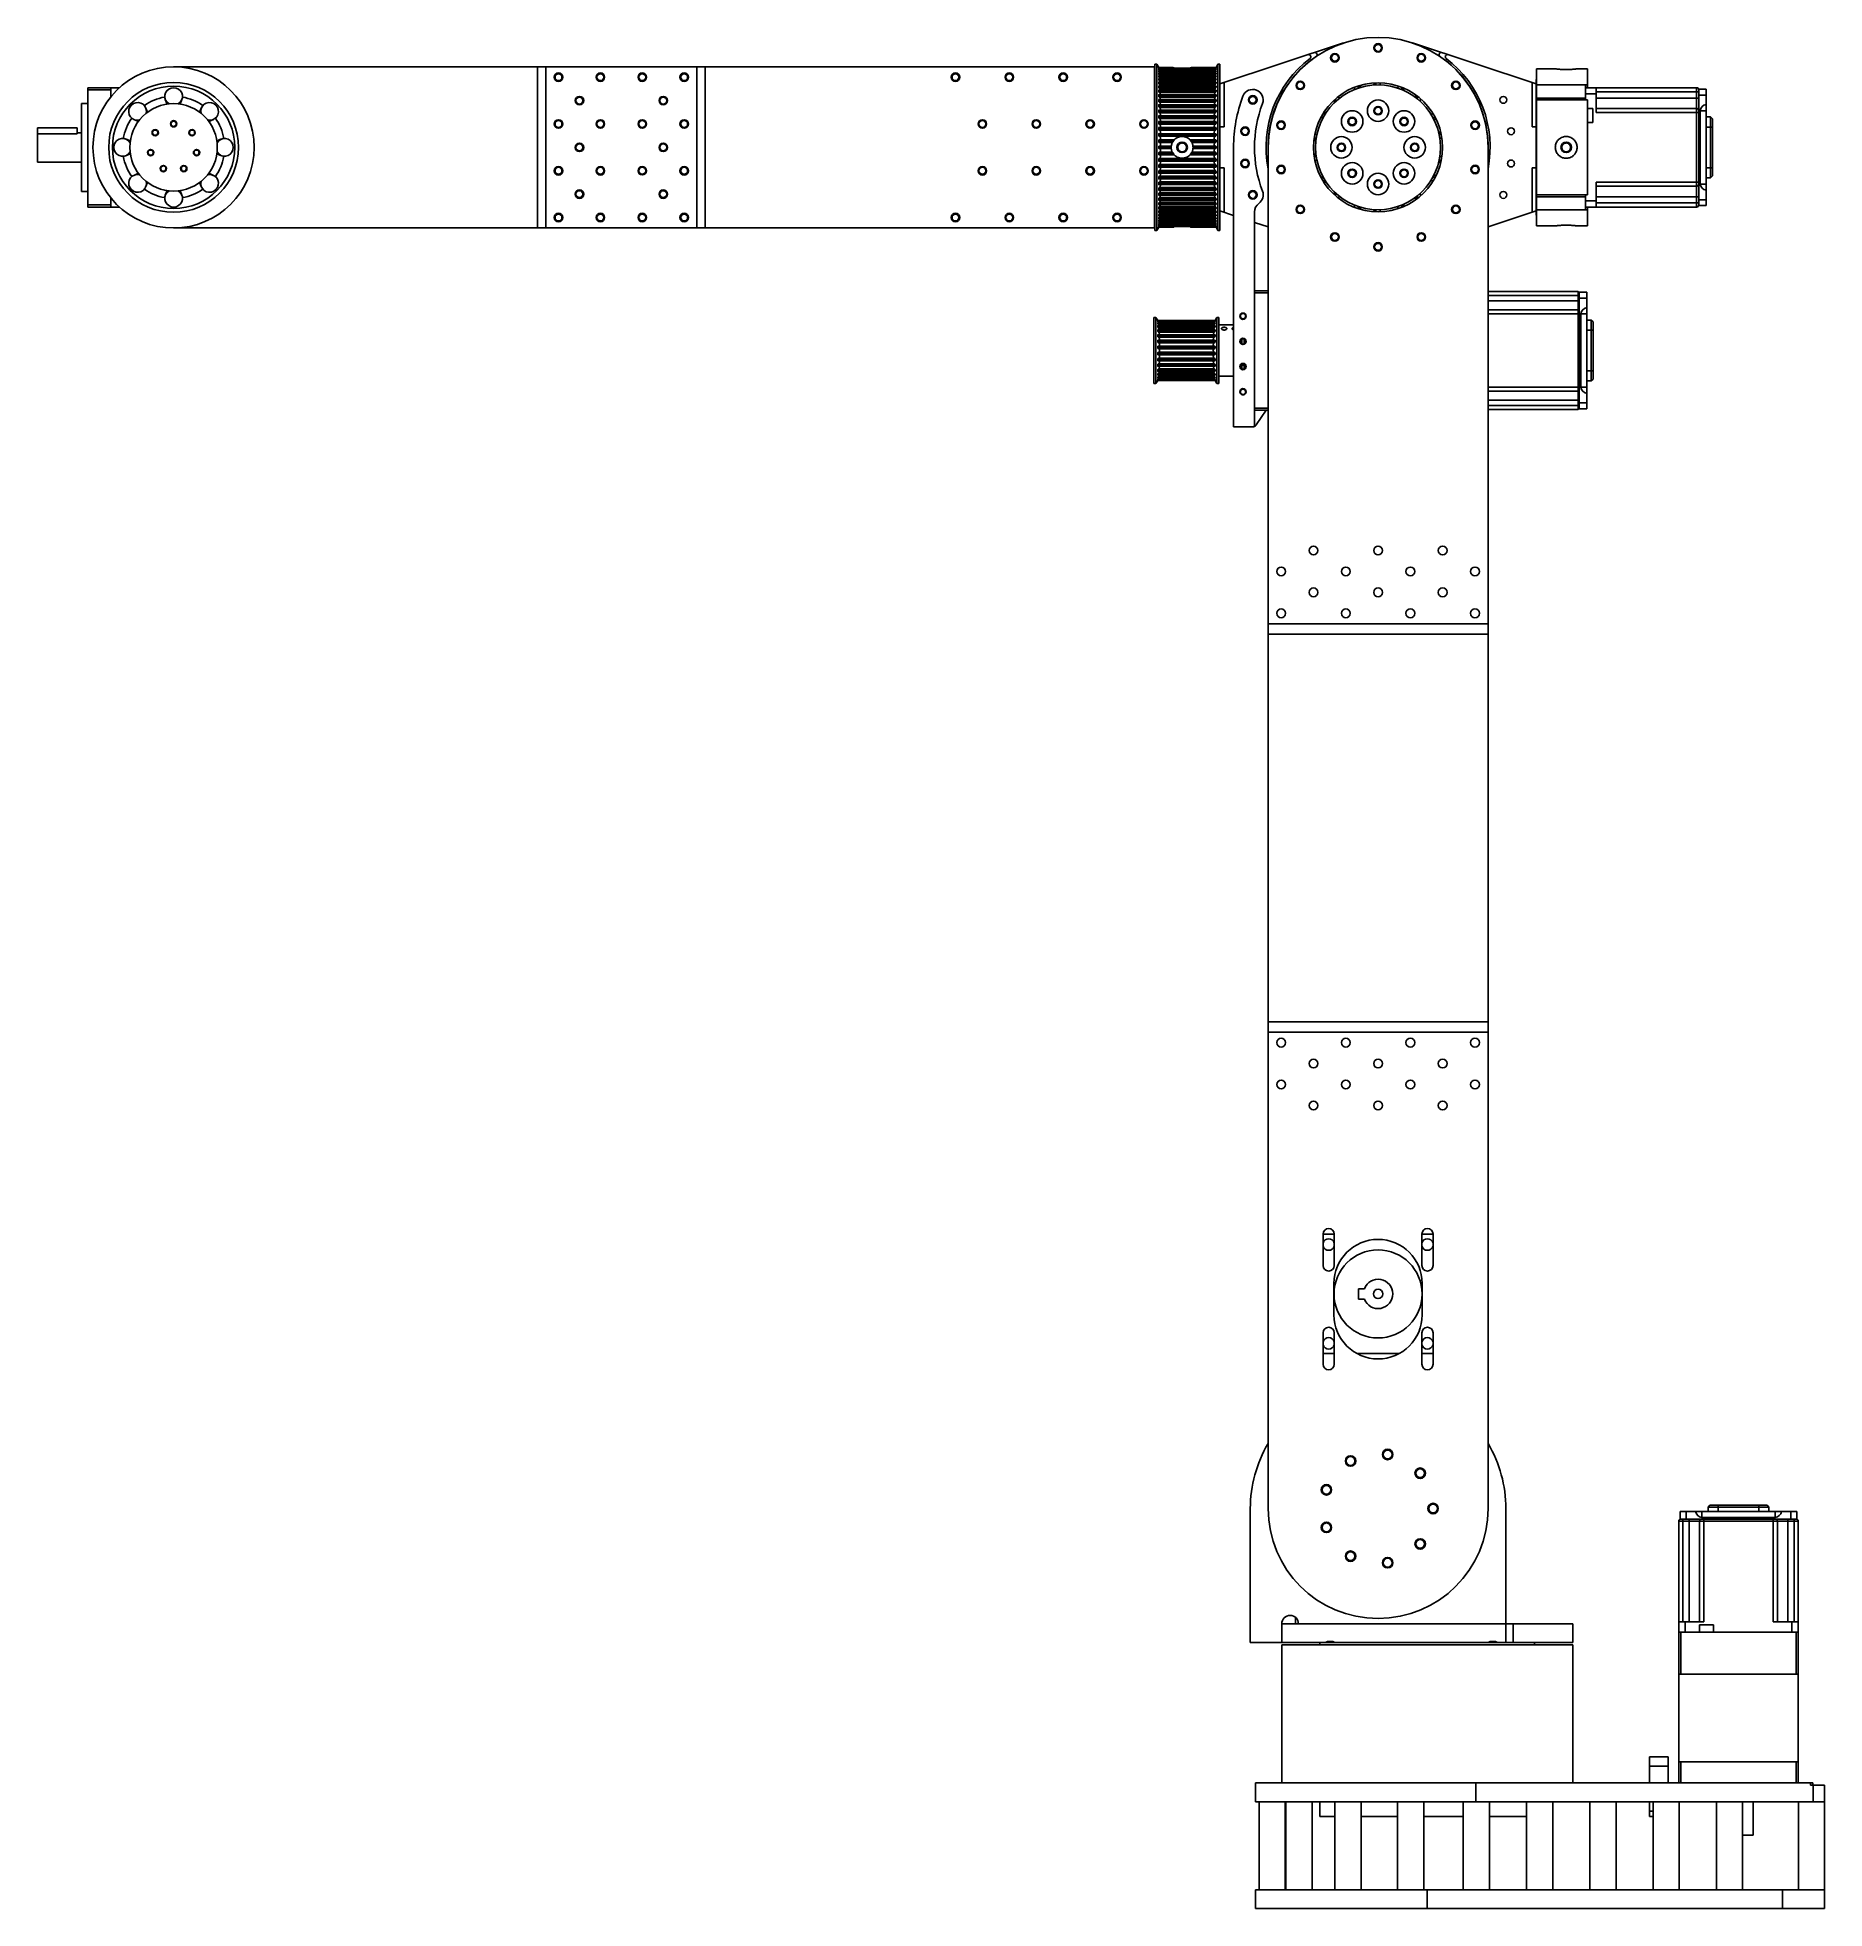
# Model space of a CAD drawing. Header units: millimetres. Extents: x -898 to -44, y -703 to 190.
import ezdxf

# ---------------------------------------------------------------- set-up
doc = ezdxf.new("R2010")
doc.units = ezdxf.units.MM

msp = doc.modelspace()

# ---------------------------------------------------------------- linework, layer by layer
at = {"color": 7, "linetype": 'Continuous', "lineweight": 25}
for p, q in [((-333.05, 168.22), (-274.02, 187.73)), ((-182.05, 168.22), (-241.07, 187.73)), ((-832.55, 176.38), (-364.3, 176.38)), ((-658.8, 99.38), (-658.8, 176.38)), ((-654.8, 176.38), (-654.8, 99.38)), ((-582.8, 99.38), (-582.8, 176.38)), ((-578.8, 176.38), (-578.8, 99.38)), ((-364.3, 176.38), (-364.3, 99.38)), ((-363.15, 177.56), (-364.1, 177.56)), ((-364.1, 98.2), (-364.1, 177.56)), ((-362.28, 176.06), (-363.15, 177.56)), ((-363.15, 98.2), (-363.15, 177.56)), ((-355.53, 175.97), (-362.31, 175.97)), ((-334.89, 175.64), (-362.31, 175.64)), ((-334.89, 175.08), (-362.31, 175.08)), ((-334.89, 174.3), (-362.31, 174.3)), ((-334.89, 173.29), (-362.31, 173.29)), ((-334.89, 172.07), (-362.31, 172.07)), ((-334.89, 170.64), (-362.31, 170.64)), ((-356.26, 176.06), (-362.28, 176.06)), ((-362.28, 176.06), (-362.28, 176.06)), ((-356.29, 176.06), (-362.28, 176.06)), ((-362.28, 175.96), (-362.28, 175.92)), ((-355.55, 175.96), (-362.28, 175.96)), ((-355.11, 175.92), (-362.28, 175.92)), ((-362.28, 175.64), (-362.28, 175.54)), ((-334.91, 175.64), (-362.28, 175.64)), ((-334.91, 175.54), (-362.28, 175.54)), ((-362.28, 175.08), (-362.28, 174.93)), ((-334.91, 175.08), (-362.28, 175.08)), ((-334.91, 174.93), (-362.28, 174.93)), ((-362.28, 174.29), (-362.28, 174.09)), ((-334.91, 174.29), (-362.28, 174.29)), ((-334.91, 174.09), (-362.28, 174.09)), ((-362.28, 173.27), (-362.28, 173.03)), ((-334.91, 173.27), (-362.28, 173.27)), ((-334.91, 173.03), (-362.28, 173.03)), ((-362.28, 172.04), (-362.28, 171.76)), ((-334.91, 172.04), (-362.28, 172.04)), ((-334.91, 171.76), (-362.28, 171.76)), ((-362.28, 170.59), (-362.28, 170.27)), ((-334.91, 170.59), (-362.28, 170.59)), ((-334.91, 170.27), (-362.28, 170.27)), ((-362.11, 175.75), (-362.04, 175.64)), ((-362.11, 175.19), (-362.05, 175.08)), ((-335.09, 175.19), (-362.11, 175.19)), ((-362.11, 174.57), (-361.95, 174.3)), ((-335.09, 174.57), (-362.11, 174.57)), ((-362.11, 173.71), (-361.91, 173.39)), ((-335.09, 173.71), (-362.11, 173.71)), ((-362.11, 172.64), (-361.91, 172.33)), ((-335.09, 172.64), (-362.11, 172.64)), ((-362.11, 171.35), (-361.91, 171.05)), ((-335.09, 171.35), (-362.11, 171.35)), ((-362.11, 169.85), (-361.91, 169.57)), ((-335.09, 169.85), (-362.11, 169.85)), ((-335.28, 173.39), (-361.91, 173.39)), ((-361.91, 172.33), (-361.77, 172.07)), ((-335.28, 172.33), (-361.91, 172.33)), ((-335.28, 171.05), (-361.91, 171.05)), ((-356.29, 176.06), (-356.3, 176.06)), ((-355.11, 175.92), (-355.55, 175.96)), ((-346.65, 175.96), (-347.08, 175.92)), ((-334.91, 175.92), (-347.08, 175.92)), ((-334.89, 175.97), (-346.67, 175.97)), ((-334.91, 175.96), (-346.65, 175.96)), ((-334.91, 176.06), (-345.94, 176.06)), ((-334.91, 176.06), (-345.91, 176.06)), ((-335.43, 172.07), (-335.28, 172.33)), ((-335.28, 173.39), (-335.09, 173.71)), ((-335.28, 172.33), (-335.09, 172.64)), ((-335.28, 171.05), (-335.09, 171.35)), ((-335.28, 169.57), (-335.09, 169.85)), ((-335.25, 174.3), (-335.09, 174.57)), ((-335.15, 175.64), (-335.09, 175.75)), ((-335.15, 175.08), (-335.09, 175.19)), ((-334.05, 177.56), (-334.91, 176.06)), ((-334.91, 176.06), (-334.91, 176.06)), ((-334.91, 175.92), (-334.91, 175.96)), ((-334.91, 175.54), (-334.91, 175.64)), ((-334.91, 174.93), (-334.91, 175.08)), ((-334.91, 174.09), (-334.91, 174.29)), ((-334.91, 173.03), (-334.91, 173.27)), ((-334.91, 171.76), (-334.91, 172.04)), ((-334.91, 170.27), (-334.91, 170.59)), ((-333.1, 177.56), (-334.05, 177.56)), ((-334.05, 177.56), (-334.05, 98.2)), ((-333.1, 98.2), (-333.1, 177.56)), ((-333.05, 105.48), (-333.05, 170.28)), ((-182.05, 105.48), (-182.05, 170.28)), ((-172.95, 175.38), (-182, 175.38)), ((-182, 175.38), (-182, 100.38)), ((-157.5, 175.38), (-162.55, 175.38)), ((-157.5, 175.38), (-157.5, 166.43)), ((-858.43, 166.38), (-873.55, 166.38)), ((-873.55, 109.38), (-873.55, 166.38)), ((-873.55, 165.38), (-862.55, 165.38)), ((-862.55, 162.01), (-862.55, 166.38)), ((-334.89, 169), (-362.31, 169)), ((-334.89, 167.18), (-362.31, 167.18)), ((-334.89, 165.18), (-362.31, 165.18)), ((-334.89, 163.01), (-362.31, 163.01)), ((-362.28, 168.95), (-362.28, 168.58)), ((-334.91, 168.95), (-362.28, 168.95)), ((-334.91, 168.58), (-362.28, 168.58)), ((-362.28, 167.11), (-362.28, 166.71)), ((-334.91, 167.11), (-362.28, 167.11)), ((-334.91, 166.71), (-362.28, 166.71)), ((-362.28, 165.09), (-362.28, 164.66)), ((-334.91, 165.09), (-362.28, 165.09)), ((-334.91, 164.66), (-362.28, 164.66)), ((-362.28, 162.91), (-362.28, 162.44)), ((-334.91, 162.91), (-362.28, 162.91)), ((-334.91, 162.44), (-362.28, 162.44)), ((-362.11, 168.16), (-361.91, 167.89)), ((-335.09, 168.16), (-362.11, 168.16)), ((-362.11, 166.28), (-361.91, 166.03)), ((-335.09, 166.28), (-362.11, 166.28)), ((-362.11, 164.23), (-361.91, 164)), ((-335.09, 164.23), (-362.11, 164.23)), ((-362.11, 162.01), (-361.91, 161.8)), ((-335.09, 162.01), (-362.11, 162.01)), ((-335.28, 169.57), (-361.91, 169.57)), ((-335.28, 167.89), (-361.91, 167.89)), ((-335.28, 166.03), (-361.91, 166.03)), ((-335.28, 164), (-361.91, 164)), ((-335.28, 161.8), (-361.91, 161.8)), ((-335.28, 167.89), (-335.09, 168.16)), ((-335.28, 166.03), (-335.09, 166.28)), ((-335.28, 164), (-335.09, 164.23)), ((-335.28, 161.8), (-335.09, 162.01)), ((-334.91, 168.58), (-334.91, 168.95)), ((-334.91, 166.71), (-334.91, 167.11)), ((-334.91, 164.66), (-334.91, 165.09)), ((-334.91, 162.44), (-334.91, 162.91)), ((-331.05, 168.88), (-331.05, 147.64)), ((-277.46, 160.04), (-277.98, 160.92)), ((-276.69, 162), (-275.92, 161.34)), ((-268.68, 165.48), (-268.99, 166.47)), ((-268.68, 165.52), (-268.87, 166.52)), ((-267.29, 167.09), (-266.78, 166.21)), ((-258.56, 167.66), (-258.39, 168.66)), ((-256.71, 168.66), (-256.54, 167.66)), ((-248.31, 166.21), (-247.81, 167.09)), ((-246.23, 166.52), (-246.41, 165.52)), ((-239.18, 161.34), (-238.41, 162)), ((-237.12, 160.92), (-237.63, 160.04)), ((-184.05, 168.88), (-184.05, 147.64)), ((-182, 167.7), (-157.5, 167.7)), ((-182, 161.45), (-158.5, 161.45)), ((-158.5, 160.62), (-158.5, 167.7)), ((-158.5, 166.43), (-157.5, 166.43)), ((-158.5, 166.38), (-105.5, 166.38)), ((-153.5, 163.38), (-158.5, 163.38)), ((-153.5, 154.45), (-153.5, 166.38)), ((-104.5, 164.38), (-153.5, 164.38)), ((-104.5, 161.45), (-153.5, 161.45)), ((-105.5, 166.38), (-105.5, 109.38)), ((-104.5, 110.08), (-104.5, 165.68)), ((-100.9, 165.68), (-104.5, 165.68)), ((-100.9, 162.88), (-104.5, 162.88)), ((-100.9, 165.68), (-100.9, 110.08)), ((-873.55, 158.88), (-876.55, 158.88)), ((-876.55, 116.88), (-876.55, 158.88)), ((-844.93, 154.7), (-845.91, 156.91)), ((-836.56, 160.78), (-835.69, 158.52)), ((-829.41, 158.52), (-828.54, 160.78)), ((-819.19, 156.91), (-820.17, 154.7)), ((-364.1, 157.89), (-364.3, 157.89)), ((-334.89, 160.69), (-362.31, 160.69)), ((-334.89, 158.23), (-362.31, 158.23)), ((-334.89, 155.65), (-362.31, 155.65)), ((-334.89, 152.96), (-362.31, 152.96)), ((-362.28, 160.57), (-362.28, 160.07)), ((-334.91, 160.57), (-362.28, 160.57)), ((-334.91, 160.07), (-362.28, 160.07)), ((-362.28, 158.09), (-362.28, 157.56)), ((-334.91, 158.09), (-362.28, 158.09)), ((-334.91, 157.56), (-362.28, 157.56)), ((-362.28, 155.49), (-362.28, 154.94)), ((-334.91, 155.49), (-362.28, 155.49)), ((-334.91, 154.94), (-362.28, 154.94)), ((-362.28, 152.77), (-362.28, 152.2)), ((-334.91, 152.77), (-362.28, 152.77)), ((-334.91, 152.2), (-362.28, 152.2)), ((-362.11, 159.65), (-361.91, 159.46)), ((-335.09, 159.65), (-362.11, 159.65)), ((-362.11, 157.15), (-361.91, 156.98)), ((-335.09, 157.15), (-362.11, 157.15)), ((-362.11, 154.53), (-361.91, 154.38)), ((-335.09, 154.53), (-362.11, 154.53)), ((-335.28, 159.46), (-361.91, 159.46)), ((-335.28, 156.98), (-361.91, 156.98)), ((-335.28, 154.38), (-361.91, 154.38)), ((-335.28, 159.46), (-335.09, 159.65)), ((-335.28, 156.98), (-335.09, 157.15)), ((-335.28, 154.38), (-335.09, 154.53)), ((-334.91, 160.07), (-334.91, 160.57)), ((-334.91, 157.56), (-334.91, 158.09)), ((-334.91, 154.94), (-334.91, 155.49)), ((-334.91, 152.2), (-334.91, 152.77)), ((-283.84, 151.89), (-284.63, 152.54)), ((-283.79, 154), (-282.83, 153.64)), ((-232.26, 153.64), (-231.31, 154)), ((-230.47, 152.54), (-231.25, 151.89)), ((-182, 160.62), (-157.5, 160.62)), ((-157.5, 160.62), (-157.5, 115.14)), ((-157.5, 156.45), (-155, 156.45)), ((-155, 156.45), (-155, 149.75)), ((-153.5, 156.45), (-105.5, 156.45)), ((-153.5, 154.45), (-104.5, 154.45)), ((-103.78, 120.38), (-103.78, 155.38)), ((-100.9, 155.38), (-103.78, 155.38)), ((-100.9, 152.38), (-98.78, 152.38)), ((-98.78, 123.38), (-98.78, 152.38)), ((-98.78, 152.38), (-97.9, 151.49)), ((-897.55, 130.88), (-897.55, 147.18)), ((-897.55, 147.18), (-878.55, 147.18)), ((-878.55, 144.42), (-897.55, 144.42)), ((-878.55, 147.18), (-878.55, 144.42)), ((-876.55, 144.88), (-878.55, 144.88)), ((-851.58, 151.24), (-849.37, 150.25)), ((-815.73, 150.25), (-813.52, 151.24)), ((-334.89, 150.18), (-362.31, 150.18)), ((-334.89, 147.32), (-362.31, 147.32)), ((-334.89, 144.41), (-362.31, 144.41)), ((-362.28, 149.97), (-362.28, 149.38)), ((-334.91, 149.97), (-362.28, 149.97)), ((-334.91, 149.38), (-362.28, 149.38)), ((-362.28, 147.09), (-362.28, 146.49)), ((-334.91, 147.09), (-362.28, 147.09)), ((-334.91, 146.49), (-362.28, 146.49)), ((-362.28, 144.16), (-362.28, 143.54)), ((-334.91, 144.16), (-362.28, 144.16)), ((-334.91, 143.54), (-362.28, 143.54)), ((-362.11, 151.81), (-361.91, 151.69)), ((-335.09, 151.81), (-362.11, 151.81)), ((-362.11, 149), (-361.91, 148.91)), ((-335.09, 149), (-362.11, 149)), ((-362.11, 146.13), (-361.91, 146.06)), ((-335.09, 146.13), (-362.11, 146.13)), ((-362.11, 143.2), (-361.91, 143.16)), ((-335.09, 143.2), (-362.11, 143.2)), ((-335.28, 151.69), (-361.91, 151.69)), ((-335.28, 148.91), (-361.91, 148.91)), ((-335.28, 146.06), (-361.91, 146.06)), ((-335.28, 143.16), (-361.91, 143.16)), ((-335.28, 151.69), (-335.09, 151.81)), ((-335.28, 148.91), (-335.09, 149)), ((-335.28, 146.06), (-335.09, 146.13)), ((-335.28, 143.16), (-335.09, 143.2)), ((-334.91, 149.38), (-334.91, 149.97)), ((-334.91, 146.49), (-334.91, 147.09)), ((-334.91, 143.54), (-334.91, 144.16)), ((-333.05, 147.64), (-331.05, 147.64)), ((-287.72, 144.05), (-286.7, 144.04)), ((-228.4, 144.04), (-227.38, 144.05)), ((-182.05, 147.64), (-184.05, 147.64)), ((-155, 149.75), (-157.5, 149.75)), ((-100.9, 147.58), (-97.9, 147.58)), ((-97.9, 151.49), (-97.9, 124.26)), ((-853.19, 141.02), (-855.45, 141.89)), ((-855.45, 133.87), (-853.19, 134.74)), ((-809.65, 141.89), (-811.9, 141.02)), ((-811.9, 134.74), (-809.65, 133.87)), ((-362.28, 141.18), (-362.28, 140.56)), ((-355.11, 141.18), (-362.28, 141.18)), ((-355.55, 140.56), (-362.28, 140.56)), ((-362.28, 138.19), (-362.28, 137.57)), ((-356.29, 138.19), (-362.28, 138.19)), ((-356.29, 137.57), (-362.28, 137.57)), ((-362.28, 135.19), (-362.28, 134.57)), ((-355.55, 135.19), (-362.28, 135.19)), ((-355.11, 134.57), (-362.28, 134.57)), ((-354.85, 141.46), (-362.12, 141.46)), ((-362.12, 134.3), (-354.85, 134.3)), ((-362.11, 140.24), (-361.91, 140.22)), ((-355.73, 140.24), (-362.11, 140.24)), ((-356.26, 138.48), (-362.11, 138.48)), ((-356.26, 137.27), (-362.11, 137.27)), ((-361.91, 135.53), (-362.11, 135.51)), ((-355.73, 135.51), (-362.11, 135.51)), ((-355.74, 140.22), (-361.91, 140.22)), ((-355.74, 135.53), (-361.91, 135.53)), ((-355.74, 140.22), (-355.73, 140.24)), ((-355.74, 135.53), (-355.73, 135.51)), ((-355.55, 140.56), (-355.11, 141.18)), ((-355.11, 134.57), (-355.55, 135.19)), ((-335.07, 141.46), (-347.35, 141.46)), ((-347.35, 134.3), (-335.07, 134.3)), ((-334.91, 141.18), (-347.08, 141.18)), ((-347.08, 141.18), (-346.65, 140.56)), ((-346.65, 135.19), (-347.08, 134.57)), ((-334.91, 134.57), (-347.08, 134.57)), ((-334.91, 140.56), (-346.65, 140.56)), ((-334.91, 135.19), (-346.65, 135.19)), ((-335.09, 140.24), (-346.47, 140.24)), ((-346.47, 140.24), (-346.46, 140.22)), ((-346.47, 135.51), (-346.46, 135.53)), ((-335.09, 135.51), (-346.47, 135.51)), ((-335.28, 140.22), (-346.46, 140.22)), ((-335.28, 135.53), (-346.46, 135.53)), ((-335.09, 138.48), (-345.93, 138.48)), ((-335.09, 137.27), (-345.93, 137.27)), ((-334.91, 138.19), (-345.91, 138.19)), ((-334.91, 137.57), (-345.91, 137.57)), ((-335.28, 140.22), (-335.09, 140.24)), ((-335.09, 135.51), (-335.28, 135.53)), ((-334.91, 140.56), (-334.91, 141.18)), ((-334.91, 137.57), (-334.91, 138.19)), ((-334.91, 134.57), (-334.91, 135.19)), ((-326.54, 137.88), (-326.54, 4.4)), ((-310.05, -512.12), (-310.05, 137.88)), ((-287.05, 142.05), (-288.01, 142.39)), ((-227.09, 142.39), (-228.05, 142.05)), ((-205.05, -512.12), (-205.05, 137.88)), ((-897.55, 130.88), (-876.55, 130.88)), ((-849.37, 125.5), (-851.58, 124.52)), ((-813.52, 124.52), (-815.73, 125.5)), ((-362.31, 131.35), (-334.89, 131.35)), ((-362.31, 128.44), (-334.89, 128.44)), ((-362.31, 125.58), (-334.89, 125.58)), ((-362.28, 132.21), (-362.28, 131.6)), ((-334.91, 132.21), (-362.28, 132.21)), ((-334.91, 131.6), (-362.28, 131.6)), ((-362.28, 129.27), (-362.28, 128.66)), ((-334.91, 129.27), (-362.28, 129.27)), ((-334.91, 128.66), (-362.28, 128.66)), ((-362.28, 126.37), (-362.28, 125.78)), ((-334.91, 126.37), (-362.28, 126.37)), ((-334.91, 125.78), (-362.28, 125.78)), ((-361.91, 132.6), (-362.11, 132.55)), ((-335.09, 132.55), (-362.11, 132.55)), ((-361.91, 129.7), (-362.11, 129.63)), ((-335.09, 129.63), (-362.11, 129.63)), ((-361.91, 126.85), (-362.11, 126.75)), ((-335.09, 126.75), (-362.11, 126.75)), ((-335.28, 132.6), (-361.91, 132.6)), ((-335.28, 129.7), (-361.91, 129.7)), ((-335.28, 126.85), (-361.91, 126.85)), ((-335.09, 132.55), (-335.28, 132.6)), ((-335.09, 129.63), (-335.28, 129.7)), ((-335.09, 126.75), (-335.28, 126.85)), ((-334.91, 131.6), (-334.91, 132.21)), ((-334.91, 128.66), (-334.91, 129.27)), ((-334.91, 125.78), (-334.91, 126.37)), ((-333.05, 128.12), (-331.05, 128.12)), ((-331.05, 128.12), (-331.05, 106.88)), ((-288.01, 133.36), (-287.05, 133.7)), ((-286.7, 131.71), (-287.72, 131.7)), ((-227.38, 131.7), (-228.4, 131.71)), ((-228.05, 133.7), (-227.09, 133.36)), ((-182.05, 128.12), (-184.05, 128.12)), ((-184.05, 128.12), (-184.05, 106.88)), ((-100.9, 128.18), (-97.9, 128.18)), ((-876.55, 116.88), (-873.55, 116.88)), ((-845.91, 118.85), (-844.93, 121.06)), ((-835.69, 117.23), (-836.56, 114.98)), ((-828.54, 114.98), (-829.41, 117.23)), ((-820.17, 121.06), (-819.19, 118.85)), ((-364.3, 117.87), (-364.1, 117.87)), ((-362.31, 122.8), (-334.89, 122.8)), ((-362.31, 120.11), (-334.89, 120.11)), ((-362.31, 117.52), (-334.89, 117.52)), ((-362.28, 123.55), (-362.28, 122.98)), ((-334.91, 123.55), (-362.28, 123.55)), ((-334.91, 122.98), (-362.28, 122.98)), ((-362.28, 120.82), (-362.28, 120.27)), ((-334.91, 120.82), (-362.28, 120.82)), ((-334.91, 120.27), (-362.28, 120.27)), ((-362.28, 118.19), (-362.28, 117.66)), ((-334.91, 118.19), (-362.28, 118.19)), ((-334.91, 117.66), (-362.28, 117.66)), ((-361.91, 124.07), (-362.11, 123.94)), ((-335.09, 123.94), (-362.11, 123.94)), ((-361.91, 121.37), (-362.11, 121.22)), ((-335.09, 121.22), (-362.11, 121.22)), ((-361.91, 118.78), (-362.11, 118.61)), ((-335.09, 118.61), (-362.11, 118.61)), ((-361.91, 116.3), (-362.11, 116.11)), ((-335.28, 124.07), (-361.91, 124.07)), ((-335.28, 121.37), (-361.91, 121.37)), ((-335.28, 118.78), (-361.91, 118.78)), ((-335.28, 116.3), (-361.91, 116.3)), ((-335.09, 123.94), (-335.28, 124.07)), ((-335.09, 121.22), (-335.28, 121.37)), ((-335.09, 118.61), (-335.28, 118.78)), ((-335.09, 116.11), (-335.28, 116.3)), ((-334.91, 122.98), (-334.91, 123.55)), ((-334.91, 120.27), (-334.91, 120.82)), ((-334.91, 117.66), (-334.91, 118.19)), ((-284.63, 123.21), (-283.84, 123.86)), ((-282.83, 122.11), (-283.79, 121.76)), ((-231.31, 121.76), (-232.26, 122.11)), ((-231.25, 123.86), (-230.47, 123.21)), ((-153.5, 121.31), (-104.5, 121.31)), ((-153.5, 109.38), (-153.5, 121.31)), ((-153.5, 119.31), (-105.5, 119.31)), ((-103.78, 120.38), (-100.9, 120.38)), ((-100.9, 123.38), (-98.78, 123.38)), ((-97.9, 124.26), (-98.78, 123.38)), ((-862.55, 110.38), (-873.55, 110.38)), ((-873.55, 109.38), (-858.43, 109.38)), ((-862.55, 109.38), (-862.55, 113.75)), ((-362.31, 115.06), (-334.89, 115.06)), ((-362.31, 112.74), (-334.89, 112.74)), ((-362.31, 110.57), (-334.89, 110.57)), ((-362.31, 108.57), (-334.89, 108.57)), ((-362.28, 115.69), (-362.28, 115.19)), ((-334.91, 115.69), (-362.28, 115.69)), ((-334.91, 115.19), (-362.28, 115.19)), ((-362.28, 113.32), (-362.28, 112.85)), ((-334.91, 113.32), (-362.28, 113.32)), ((-334.91, 112.85), (-362.28, 112.85)), ((-362.28, 111.1), (-362.28, 110.66)), ((-334.91, 111.1), (-362.28, 111.1)), ((-334.91, 110.66), (-362.28, 110.66)), ((-362.28, 109.05), (-362.28, 108.64)), ((-334.91, 109.05), (-362.28, 109.05)), ((-334.91, 108.64), (-362.28, 108.64)), ((-335.09, 116.11), (-362.11, 116.11)), ((-361.91, 113.96), (-362.11, 113.74)), ((-335.09, 113.74), (-362.11, 113.74)), ((-361.91, 111.76), (-362.11, 111.52)), ((-335.09, 111.52), (-362.11, 111.52)), ((-361.91, 109.72), (-362.11, 109.47)), ((-335.09, 109.47), (-362.11, 109.47)), ((-361.91, 107.86), (-362.11, 107.59)), ((-335.09, 107.59), (-362.11, 107.59)), ((-335.28, 113.96), (-361.91, 113.96)), ((-335.28, 111.76), (-361.91, 111.76)), ((-335.28, 109.72), (-361.91, 109.72)), ((-335.28, 107.86), (-361.91, 107.86)), ((-335.09, 113.74), (-335.28, 113.96)), ((-335.09, 111.52), (-335.28, 111.76)), ((-335.09, 109.47), (-335.28, 109.72)), ((-335.09, 107.59), (-335.28, 107.86)), ((-334.91, 115.19), (-334.91, 115.69)), ((-334.91, 112.85), (-334.91, 113.32)), ((-334.91, 110.66), (-334.91, 111.1)), ((-334.91, 108.64), (-334.91, 109.05)), ((-333.05, 107.54), (-326.54, 105.39)), ((-277.98, 114.84), (-277.46, 115.72)), ((-275.92, 114.42), (-276.69, 113.75)), ((-268.99, 109.29), (-268.68, 110.28)), ((-268.87, 109.24), (-268.68, 110.24)), ((-266.78, 109.55), (-267.29, 108.66)), ((-258.39, 107.09), (-258.56, 108.1)), ((-256.54, 108.1), (-256.71, 107.09)), ((-247.81, 108.66), (-248.31, 109.55)), ((-246.41, 110.24), (-246.23, 109.24)), ((-238.41, 113.75), (-239.18, 114.42)), ((-237.65, 115.75), (-237.12, 114.84)), ((-182.05, 107.54), (-205.05, 99.94)), ((-182, 115.14), (-157.5, 115.14)), ((-182, 114.31), (-158.5, 114.31)), ((-182, 108.06), (-157.5, 108.06)), ((-158.5, 108.06), (-158.5, 115.14)), ((-153.5, 112.38), (-158.5, 112.38)), ((-158.5, 109.38), (-105.5, 109.38)), ((-158.5, 109.33), (-157.5, 109.33)), ((-157.5, 109.33), (-157.5, 100.38)), ((-153.5, 114.31), (-104.5, 114.31)), ((-153.5, 111.38), (-104.5, 111.38)), ((-100.9, 112.88), (-104.5, 112.88)), ((-100.9, 110.08), (-104.5, 110.08)), ((-364.3, 99.38), (-832.55, 99.38)), ((-363.15, 98.2), (-362.28, 99.7)), ((-362.31, 106.75), (-334.89, 106.75)), ((-362.31, 105.12), (-334.89, 105.12)), ((-362.31, 103.69), (-334.89, 103.69)), ((-362.31, 102.46), (-334.89, 102.46)), ((-362.31, 101.46), (-334.89, 101.46)), ((-362.31, 100.67), (-334.89, 100.67)), ((-362.31, 100.12), (-334.89, 100.12)), ((-362.31, 99.79), (-355.53, 99.79)), ((-362.28, 107.17), (-362.28, 106.81)), ((-334.91, 107.17), (-362.28, 107.17)), ((-334.91, 106.81), (-362.28, 106.81)), ((-362.28, 105.49), (-362.28, 105.16)), ((-334.91, 105.49), (-362.28, 105.49)), ((-334.91, 105.16), (-362.28, 105.16)), ((-362.28, 104), (-362.28, 103.72)), ((-334.91, 104), (-362.28, 104)), ((-334.91, 103.72), (-362.28, 103.72)), ((-362.28, 102.72), (-362.28, 102.48)), ((-334.91, 102.72), (-362.28, 102.72)), ((-334.91, 102.48), (-362.28, 102.48)), ((-362.28, 101.66), (-362.28, 101.47)), ((-334.91, 101.66), (-362.28, 101.66)), ((-334.91, 101.47), (-362.28, 101.47)), ((-362.28, 100.82), (-362.28, 100.68)), ((-334.91, 100.82), (-362.28, 100.82)), ((-334.91, 100.68), (-362.28, 100.68)), ((-362.28, 100.22), (-362.28, 100.12)), ((-334.91, 100.22), (-362.28, 100.22)), ((-334.91, 100.12), (-362.28, 100.12)), ((-362.28, 99.84), (-362.28, 99.79)), ((-355.11, 99.84), (-362.28, 99.84)), ((-355.55, 99.79), (-362.28, 99.79)), ((-362.28, 99.7), (-356.26, 99.7)), ((-362.28, 99.7), (-362.28, 99.7)), ((-356.29, 99.7), (-362.28, 99.7)), ((-361.91, 106.18), (-362.11, 105.9)), ((-335.09, 105.9), (-362.11, 105.9)), ((-361.91, 104.7), (-362.11, 104.41)), ((-335.09, 104.41), (-362.11, 104.41)), ((-361.91, 103.43), (-362.11, 103.12)), ((-335.09, 103.12), (-362.11, 103.12)), ((-361.91, 102.36), (-362.11, 102.04)), ((-335.09, 102.04), (-362.11, 102.04)), ((-361.95, 101.46), (-362.11, 101.19)), ((-335.09, 101.19), (-362.11, 101.19)), ((-362.05, 100.67), (-362.11, 100.56)), ((-335.09, 100.56), (-362.11, 100.56)), ((-362.04, 100.12), (-362.11, 100)), ((-335.28, 106.18), (-361.91, 106.18)), ((-335.28, 104.7), (-361.91, 104.7)), ((-361.77, 103.69), (-361.91, 103.43)), ((-335.28, 103.43), (-361.91, 103.43)), ((-335.28, 102.36), (-361.91, 102.36)), ((-355.55, 99.79), (-355.11, 99.84)), ((-347.08, 99.84), (-346.65, 99.79)), ((-334.91, 99.84), (-347.08, 99.84)), ((-346.67, 99.79), (-334.89, 99.79)), ((-334.91, 99.79), (-346.65, 99.79)), ((-345.94, 99.7), (-334.91, 99.7)), ((-345.91, 99.7), (-345.9, 99.7)), ((-334.91, 99.7), (-345.91, 99.7)), ((-335.28, 103.43), (-335.43, 103.69)), ((-335.09, 105.9), (-335.28, 106.18)), ((-335.09, 104.41), (-335.28, 104.7)), ((-335.09, 103.12), (-335.28, 103.43)), ((-335.09, 102.04), (-335.28, 102.36)), ((-335.09, 101.19), (-335.25, 101.46)), ((-335.09, 100.56), (-335.15, 100.67)), ((-335.09, 100), (-335.15, 100.12)), ((-334.91, 106.81), (-334.91, 107.17)), ((-334.91, 105.16), (-334.91, 105.49)), ((-334.91, 103.72), (-334.91, 104)), ((-334.91, 102.48), (-334.91, 102.72)), ((-334.91, 101.47), (-334.91, 101.66)), ((-334.91, 100.68), (-334.91, 100.82)), ((-334.91, 100.12), (-334.91, 100.22)), ((-334.91, 99.79), (-334.91, 99.84)), ((-334.91, 99.7), (-334.05, 98.2)), ((-334.91, 99.7), (-334.91, 99.7)), ((-316.54, 107.08), (-316.54, 5.4)), ((-316.54, 102.08), (-310.05, 99.94)), ((-182, 100.38), (-172.95, 100.38)), ((-162.55, 100.38), (-157.5, 100.38)), ((-364.1, 98.2), (-363.15, 98.2)), ((-334.05, 98.2), (-333.1, 98.2)), ((-310.05, 69.39), (-316.54, 69.39)), ((-316.54, 68.39), (-310.05, 68.39)), ((-205.05, 69.09), (-162.04, 69.09)), ((-205.05, 67.09), (-161.54, 67.09)), ((-205.05, 64.59), (-161.54, 64.59)), ((-162.04, 69.09), (-162.04, 12.69)), ((-161.54, 68.59), (-162.04, 69.09)), ((-161.54, 68.69), (-161.54, 13.09)), ((-157.94, 68.69), (-161.54, 68.69)), ((-157.94, 65.89), (-161.54, 65.89)), ((-157.94, 68.69), (-157.94, 13.09)), ((-363.59, 56.71), (-364.54, 56.71)), ((-364.54, 56.71), (-364.54, 25.07)), ((-362.72, 55.21), (-363.59, 56.71)), ((-363.59, 25.07), (-363.59, 56.71)), ((-335.33, 54.96), (-362.75, 54.96)), ((-335.33, 54.11), (-362.75, 54.11)), ((-335.36, 55.21), (-362.72, 55.21)), ((-362.72, 55.21), (-362.72, 55.2)), ((-362.72, 55.2), (-335.36, 55.2)), ((-362.72, 54.95), (-362.72, 54.83)), ((-362.72, 54.95), (-335.36, 54.95)), ((-362.72, 54.83), (-335.36, 54.83)), ((-362.72, 54.08), (-362.72, 53.85)), ((-362.72, 54.08), (-335.36, 54.08)), ((-362.72, 53.85), (-335.36, 53.85)), ((-362.55, 54.46), (-362.34, 54.11)), ((-362.55, 54.46), (-335.53, 54.46)), ((-362.34, 54.11), (-335.74, 54.11)), ((-335.74, 54.11), (-335.53, 54.46)), ((-334.49, 56.71), (-335.36, 55.21)), ((-335.36, 55.2), (-335.36, 55.21)), ((-335.36, 54.83), (-335.36, 54.95)), ((-335.36, 53.85), (-335.36, 54.08)), ((-333.54, 56.71), (-334.49, 56.71)), ((-334.49, 56.71), (-334.49, 25.07)), ((-333.54, 56.71), (-333.54, 25.07)), ((-205.05, 60.34), (-162.04, 60.34)), ((-205.05, 58.34), (-161.54, 58.34)), ((-161.54, 59.84), (-162.04, 60.34)), ((-160.82, 23.39), (-160.82, 58.39)), ((-157.94, 58.39), (-160.82, 58.39)), ((-157.94, 55.39), (-155.82, 55.39)), ((-155.82, 26.39), (-155.82, 55.39)), ((-155.82, 55.39), (-154.94, 54.5)), ((-154.94, 54.5), (-154.94, 27.27)), ((-335.33, 52.69), (-362.75, 52.69)), ((-335.33, 50.78), (-362.75, 50.78)), ((-335.33, 48.44), (-362.75, 48.44)), ((-335.33, 45.79), (-362.75, 45.79)), ((-362.72, 52.64), (-362.72, 52.3)), ((-362.72, 52.64), (-335.36, 52.64)), ((-362.72, 52.3), (-335.36, 52.3)), ((-362.72, 50.68), (-362.72, 50.25)), ((-362.72, 50.68), (-335.36, 50.68)), ((-362.72, 50.25), (-335.36, 50.25)), ((-362.72, 48.3), (-362.72, 47.79)), ((-362.72, 48.3), (-335.36, 48.3)), ((-362.72, 47.79), (-335.36, 47.79)), ((-362.72, 45.59), (-362.72, 45.04)), ((-362.72, 45.59), (-335.36, 45.59)), ((-362.72, 45.04), (-335.36, 45.04)), ((-362.55, 53.44), (-362.34, 53.12)), ((-362.55, 53.44), (-335.53, 53.44)), ((-362.55, 51.87), (-362.34, 51.59)), ((-362.55, 51.87), (-335.53, 51.87)), ((-362.55, 49.82), (-362.34, 49.59)), ((-362.55, 49.82), (-335.53, 49.82)), ((-362.55, 47.38), (-362.34, 47.22)), ((-362.55, 47.38), (-335.53, 47.38)), ((-362.34, 53.12), (-335.74, 53.12)), ((-362.34, 51.59), (-335.74, 51.59)), ((-362.34, 49.59), (-335.74, 49.59)), ((-362.34, 47.22), (-335.74, 47.22)), ((-335.74, 53.12), (-335.53, 53.44)), ((-335.74, 51.59), (-335.53, 51.87)), ((-335.74, 49.59), (-335.53, 49.82)), ((-335.74, 47.22), (-335.53, 47.38)), ((-335.36, 52.3), (-335.36, 52.64)), ((-335.36, 50.25), (-335.36, 50.68)), ((-335.36, 47.79), (-335.36, 48.3)), ((-335.36, 45.04), (-335.36, 45.59)), ((-326.54, 53.15), (-333.54, 53.15)), ((-322.54, 46.38), (-322.54, 44.09)), ((-321.54, 44.09), (-321.54, 46.4)), ((-157.94, 50.59), (-154.94, 50.59)), ((-362.75, 35.99), (-335.33, 35.99)), ((-362.72, 42.67), (-362.72, 42.1)), ((-362.72, 42.67), (-335.36, 42.67)), ((-362.72, 42.1), (-335.36, 42.1)), ((-362.72, 39.68), (-362.72, 39.1)), ((-362.72, 39.68), (-335.36, 39.68)), ((-362.72, 39.1), (-335.36, 39.1)), ((-362.72, 36.74), (-362.72, 36.19)), ((-362.72, 36.74), (-335.36, 36.74)), ((-362.72, 36.19), (-335.36, 36.19)), ((-335.51, 42.93), (-362.57, 42.93)), ((-362.57, 38.84), (-335.51, 38.84)), ((-362.55, 44.66), (-362.34, 44.56)), ((-362.55, 44.66), (-335.53, 44.66)), ((-362.55, 41.77), (-362.34, 41.75)), ((-362.55, 41.77), (-335.53, 41.77)), ((-362.34, 40.03), (-362.55, 40)), ((-362.55, 40), (-335.53, 40)), ((-362.34, 37.21), (-362.55, 37.11)), ((-362.55, 37.11), (-335.53, 37.11)), ((-362.34, 44.56), (-335.74, 44.56)), ((-362.34, 41.75), (-335.74, 41.75)), ((-362.34, 40.03), (-335.74, 40.03)), ((-362.34, 37.21), (-335.74, 37.21)), ((-335.74, 44.56), (-335.53, 44.66)), ((-335.74, 41.75), (-335.53, 41.77)), ((-335.53, 40), (-335.74, 40.03)), ((-335.53, 37.11), (-335.74, 37.21)), ((-335.36, 42.1), (-335.36, 42.67)), ((-335.36, 39.1), (-335.36, 39.68)), ((-335.36, 36.19), (-335.36, 36.74)), ((-362.75, 33.33), (-335.33, 33.33)), ((-362.75, 31), (-335.33, 31)), ((-362.75, 29.08), (-335.33, 29.08)), ((-362.75, 27.67), (-335.33, 27.67)), ((-362.75, 26.82), (-335.33, 26.82)), ((-362.72, 33.98), (-362.72, 33.48)), ((-362.72, 33.98), (-335.36, 33.98)), ((-362.72, 33.48), (-335.36, 33.48)), ((-362.72, 31.52), (-362.72, 31.09)), ((-362.72, 31.52), (-335.36, 31.52)), ((-362.72, 31.09), (-335.36, 31.09)), ((-362.72, 29.48), (-362.72, 29.14)), ((-362.72, 29.48), (-335.36, 29.48)), ((-362.72, 29.14), (-335.36, 29.14)), ((-362.72, 27.93), (-362.72, 27.69)), ((-362.72, 27.93), (-335.36, 27.93)), ((-362.72, 27.69), (-335.36, 27.69)), ((-362.72, 26.95), (-362.72, 26.83)), ((-362.72, 26.95), (-335.36, 26.95)), ((-362.72, 26.83), (-335.36, 26.83)), ((-362.34, 34.56), (-362.55, 34.39)), ((-362.55, 34.39), (-335.53, 34.39)), ((-362.34, 32.18), (-362.55, 31.95)), ((-362.55, 31.95), (-335.53, 31.95)), ((-362.34, 30.18), (-362.55, 29.9)), ((-362.55, 29.9), (-335.53, 29.9)), ((-362.34, 28.66), (-362.55, 28.33)), ((-362.55, 28.33), (-335.53, 28.33)), ((-362.34, 27.66), (-362.55, 27.31)), ((-362.55, 27.31), (-335.53, 27.31)), ((-362.34, 34.56), (-335.74, 34.56)), ((-362.34, 32.18), (-335.74, 32.18)), ((-362.34, 30.18), (-335.74, 30.18)), ((-362.34, 28.66), (-335.74, 28.66)), ((-362.34, 27.66), (-335.74, 27.66)), ((-335.53, 34.39), (-335.74, 34.56)), ((-335.53, 31.95), (-335.74, 32.18)), ((-335.53, 29.9), (-335.74, 30.18)), ((-335.53, 28.33), (-335.74, 28.66)), ((-335.53, 27.31), (-335.74, 27.66)), ((-335.36, 33.48), (-335.36, 33.98)), ((-335.36, 31.09), (-335.36, 31.52)), ((-335.36, 29.14), (-335.36, 29.48)), ((-335.36, 27.69), (-335.36, 27.93)), ((-335.36, 26.83), (-335.36, 26.95)), ((-333.54, 28.63), (-326.54, 28.63)), ((-322.54, 34.35), (-322.54, 32.07)), ((-322.54, 33.89), (-321.54, 33.89)), ((-321.54, 32), (-321.54, 34.19)), ((-157.94, 31.19), (-154.94, 31.19)), ((-154.94, 27.27), (-155.82, 26.39)), ((-364.54, 25.07), (-363.59, 25.07)), ((-363.59, 25.07), (-362.72, 26.57)), ((-362.72, 26.57), (-335.36, 26.57)), ((-362.72, 26.57), (-362.72, 26.57)), ((-362.72, 26.57), (-335.36, 26.57)), ((-335.36, 26.57), (-334.49, 25.07)), ((-335.36, 26.57), (-335.36, 26.57)), ((-334.49, 25.07), (-333.54, 25.07)), ((-205.05, 23.44), (-161.54, 23.44)), ((-205.05, 21.44), (-162.04, 21.44)), ((-161.54, 21.94), (-162.04, 21.44)), ((-160.82, 23.39), (-157.94, 23.39)), ((-157.94, 26.39), (-155.82, 26.39)), ((-310.05, 13.39), (-316.54, 13.39)), ((-316.54, 12.39), (-310.05, 12.39)), ((-311.02, 12.39), (-315.67, 5.4)), ((-205.05, 17.19), (-161.54, 17.19)), ((-205.05, 14.69), (-161.54, 14.69)), ((-205.05, 12.69), (-162.04, 12.69)), ((-161.54, 13.19), (-162.04, 12.69)), ((-157.94, 15.89), (-161.54, 15.89)), ((-157.94, 13.09), (-161.54, 13.09)), ((-326.54, 4.4), (-317.54, 4.4)), ((-310.05, -89.62), (-205.05, -89.62)), ((-205.05, -94.62), (-310.05, -94.62)), ((-310.05, -279.62), (-205.05, -279.62)), ((-205.05, -284.62), (-310.05, -284.62)), ((-283.77, -396.05), (-283.77, -381.05)), ((-278.47, -381.12), (-283.77, -381.12)), ((-278.47, -396.05), (-278.47, -381.05)), ((-236.63, -396.05), (-236.63, -381.05)), ((-231.33, -381.12), (-236.63, -381.12)), ((-231.33, -396.05), (-231.33, -381.05)), ((-278.6, -404.62), (-278.6, -419.62)), ((-266.85, -412.12), (-266.85, -407.12)), ((-266.85, -407.12), (-264.09, -407.12)), ((-236.5, -404.62), (-236.5, -419.62)), ((-264.09, -412.12), (-266.85, -412.12)), ((-283.77, -428.19), (-283.77, -443.19)), ((-278.47, -428.19), (-278.47, -443.19)), ((-236.63, -428.19), (-236.63, -443.19)), ((-231.33, -428.19), (-231.33, -443.19)), ((-283.77, -438.12), (-278.47, -438.12)), ((-267.59, -438.12), (-247.51, -438.12)), ((-236.63, -438.12), (-231.33, -438.12)), ((-318.55, -512.12), (-318.55, -576.12)), ((-196.55, -576.12), (-196.55, -512.12)), ((-113.99, -518.12), (-113.99, -643.12)), ((-113.99, -518.12), (-56.99, -518.12)), ((-113.29, -513.52), (-57.69, -513.52)), ((-113.29, -513.52), (-113.29, -517.12)), ((-57.69, -517.12), (-113.29, -517.12)), ((-111.99, -517.12), (-111.99, -566.12)), ((-110.49, -513.52), (-110.49, -517.12)), ((-109.06, -517.12), (-109.06, -566.12)), ((-104.06, -566.12), (-104.06, -518.12)), ((-102.99, -513.52), (-102.99, -516.41)), ((-67.99, -516.41), (-102.99, -516.41)), ((-102.06, -517.12), (-102.06, -566.12)), ((-99.99, -511.41), (-99.11, -510.52)), ((-70.99, -511.41), (-99.99, -511.41)), ((-99.99, -513.52), (-99.99, -511.41)), ((-99.11, -510.52), (-71.87, -510.52)), ((-95.19, -513.52), (-95.19, -510.52)), ((-75.79, -513.52), (-75.79, -510.52)), ((-71.87, -510.52), (-70.99, -511.41)), ((-70.99, -513.52), (-70.99, -511.41)), ((-68.92, -566.12), (-68.92, -517.12)), ((-67.99, -516.41), (-67.99, -513.52)), ((-66.92, -518.12), (-66.92, -566.12)), ((-61.92, -566.12), (-61.92, -517.12)), ((-60.49, -513.52), (-60.49, -517.12)), ((-58.99, -566.12), (-58.99, -517.12)), ((-57.69, -513.52), (-57.69, -517.12)), ((-56.99, -643.12), (-56.99, -518.12)), ((-303.55, -567.12), (-303.55, -576.12)), ((-164.55, -567.12), (-303.55, -567.12)), ((-297.05, -564), (-297.05, -567.12)), ((-193.04, -567.12), (-193.04, -576.12)), ((-164.55, -576.12), (-164.55, -567.12)), ((-102.06, -566.12), (-113.99, -566.12)), ((-113.99, -571.12), (-56.99, -571.12)), ((-112.99, -591.12), (-112.99, -571.12)), ((-110.99, -566.12), (-110.99, -571.12)), ((-104.06, -567.62), (-97.36, -567.62)), ((-104.06, -571.12), (-104.06, -567.62)), ((-97.36, -567.62), (-97.36, -571.12)), ((-56.99, -566.12), (-68.92, -566.12)), ((-59.99, -566.12), (-59.99, -571.12)), ((-57.99, -571.12), (-57.99, -591.12)), ((-164.55, -576.12), (-318.55, -576.12)), ((-303.55, -577.12), (-303.55, -643.12)), ((-303.55, -577.12), (-164.55, -577.12)), ((-285.3, -576.12), (-285.3, -577.12)), ((-182.8, -577.12), (-182.8, -576.12)), ((-164.55, -643.12), (-164.55, -577.12)), ((-56.99, -591.12), (-113.99, -591.12)), ((-128.04, -630.62), (-119.04, -630.62)), ((-128.04, -630.62), (-128.04, -643.12)), ((-119.04, -630.62), (-119.04, -643.12)), ((-56.99, -633.12), (-113.99, -633.12)), ((-112.99, -643.12), (-112.99, -633.12)), ((-57.99, -633.12), (-57.99, -643.12)), ((-316.05, -643.12), (-316.05, -652.12)), ((-50.08, -643.12), (-316.05, -643.12)), ((-210.82, -643.12), (-210.82, -652.12)), ((-119.04, -635.12), (-128.04, -635.12)), ((-128.04, -643.07), (-119.04, -643.07)), ((-51.16, -644.12), (-51.16, -643.12)), ((-50.08, -644.12), (-50.08, -643.12)), ((-44.41, -652.12), (-316.05, -652.12)), ((-314.39, -652.12), (-314.39, -694.12)), ((-301.89, -694.12), (-301.89, -652.12)), ((-301.58, -652.12), (-301.58, -694.12)), ((-289.08, -694.12), (-289.08, -652.12)), ((-285.3, -652.12), (-285.3, -659.12)), ((-278.17, -652.12), (-278.17, -694.12)), ((-265.67, -694.12), (-265.67, -652.12)), ((-248.22, -652.12), (-248.22, -694.12)), ((-235.72, -694.12), (-235.72, -652.12)), ((-216.89, -652.12), (-216.89, -694.12)), ((-204.39, -694.12), (-204.39, -652.12)), ((-186.67, -652.12), (-186.67, -694.12)), ((-174.17, -694.12), (-174.17, -652.12)), ((-156.47, -652.12), (-156.47, -694.12)), ((-143.97, -694.12), (-143.97, -652.12)), ((-128.04, -659.12), (-128.04, -652.12)), ((-128.04, -652.17), (-126.26, -652.17)), ((-126.26, -652.12), (-126.26, -694.12)), ((-113.76, -694.12), (-113.76, -652.12)), ((-96.05, -652.12), (-96.05, -694.12)), ((-83.55, -694.12), (-83.55, -652.12)), ((-78.49, -668.12), (-78.49, -652.12)), ((-56.91, -652.12), (-56.91, -694.12)), ((-51.16, -644.12), (-44.41, -644.12)), ((-49.78, -644.12), (-49.78, -652.12)), ((-44.41, -703.12), (-44.41, -644.12)), ((-285.3, -659.12), (-278.17, -659.12)), ((-265.67, -659.12), (-248.22, -659.12)), ((-235.72, -659.12), (-216.89, -659.12)), ((-204.39, -659.12), (-186.67, -659.12)), ((-128.04, -656.62), (-126.26, -656.62)), ((-126.26, -659.12), (-128.04, -659.12)), ((-78.49, -668.12), (-83.55, -668.12)), ((-316.05, -694.12), (-316.05, -703.12)), ((-44.41, -694.12), (-316.05, -694.12)), ((-234.05, -694.12), (-234.05, -703.12)), ((-64.41, -694.12), (-64.41, -703.12)), ((-44.41, -703.12), (-316.05, -703.12))]:
    msp.add_line(p, q, dxfattribs=at)
at = {"color": 7, "linetype": 'Continuous', "lineweight": 25, "flags": 128}
for points in [[(-830.39, 158.65), (-829.42, 159.4), (-828.71, 160.39), (-828.33, 161.53), (-828.3, 162.73), (-828.62, 163.89), (-829.28, 164.91), (-830.2, 165.7), (-831.32, 166.21), (-832.55, 166.38), (-833.77, 166.21), (-834.9, 165.7), (-835.82, 164.91), (-836.47, 163.89), (-836.8, 162.73), (-836.77, 161.53), (-836.38, 160.39), (-835.68, 159.4), (-834.71, 158.65)], [(-276.59, 162.08), (-276.27, 161.68), (-275.89, 161.31)], [(-266.82, 167.24), (-266.81, 167.24), (-265.58, 166.57)], [(-259.81, 167.59), (-258.88, 168.64), (-258.88, 168.64)], [(-256.57, 168.66), (-256.54, 167.7), (-256.53, 167.62)], [(-248.33, 166.17), (-248.2, 166.44), (-247.94, 167.14)], [(-245.78, 166.33), (-245.77, 166.32), (-245.26, 165.02)], [(-240.19, 162.09), (-238.8, 162.3), (-238.79, 162.3)], [(-845.71, 154.09), (-845.55, 155.31), (-845.75, 156.5), (-846.29, 157.58), (-847.12, 158.45), (-848.16, 159.04), (-849.35, 159.3), (-850.56, 159.21), (-851.72, 158.78), (-852.71, 158.03), (-853.45, 157.05), (-853.88, 155.89), (-853.98, 154.68), (-853.72, 153.49), (-853.12, 152.44), (-852.25, 151.62), (-851.18, 151.08), (-849.98, 150.88), (-848.76, 151.03)], [(-816.33, 151.03), (-815.12, 150.88), (-813.92, 151.08), (-812.84, 151.62), (-811.97, 152.44), (-811.38, 153.49), (-811.12, 154.68), (-811.21, 155.89), (-811.65, 157.05), (-812.39, 158.03), (-813.38, 158.78), (-814.53, 159.21), (-815.75, 159.3), (-816.93, 159.04), (-817.98, 158.45), (-818.81, 157.58), (-819.34, 156.5), (-819.54, 155.31), (-819.39, 154.09)], [(-283.81, 151.87), (-284.67, 152.41), (-284.69, 152.42)], [(-283.53, 154.41), (-283.52, 154.41), (-282.15, 154.69)], [(-278.38, 159.18), (-278.34, 160.58), (-278.34, 160.59)], [(-237.02, 160.83), (-237.63, 160.05), (-237.65, 160.01)], [(-232.3, 153.63), (-232, 153.76), (-231.38, 154.11)], [(-230.24, 152.11), (-230.24, 152.1), (-230.69, 150.77)], [(-287.69, 144.18), (-287.23, 144.09), (-286.66, 144.04)], [(-228.68, 145.27), (-227.49, 144.53), (-227.48, 144.53)], [(-853.32, 140.04), (-854.07, 141.01), (-855.06, 141.71), (-856.2, 142.1), (-857.4, 142.13), (-858.56, 141.8), (-859.58, 141.15), (-860.37, 140.22), (-860.88, 139.1), (-861.05, 137.88), (-860.88, 136.65), (-860.37, 135.53), (-859.58, 134.6), (-858.56, 133.95), (-857.4, 133.63), (-856.2, 133.66), (-855.06, 134.04), (-854.07, 134.75), (-853.32, 135.71)], [(-811.78, 135.71), (-811.03, 134.75), (-810.04, 134.04), (-808.9, 133.66), (-807.7, 133.63), (-806.54, 133.95), (-805.52, 134.6), (-804.72, 135.53), (-804.22, 136.65), (-804.04, 137.88), (-804.22, 139.1), (-804.72, 140.22), (-805.52, 141.15), (-806.54, 141.8), (-807.7, 142.13), (-808.9, 142.1), (-810.04, 141.71), (-811.03, 141.01), (-811.78, 140.04)], [(-287.2, 140.81), (-288.07, 141.9), (-288.08, 141.91)], [(-288.08, 133.84), (-288.07, 133.85), (-287.2, 134.95)], [(-227.07, 142.26), (-227.31, 142.23), (-228.08, 142.04)], [(-286.66, 131.71), (-287.23, 131.67), (-287.69, 131.57)], [(-227.48, 131.23), (-227.49, 131.22), (-228.68, 130.49)], [(-228.08, 133.72), (-227.31, 133.52), (-227.07, 133.49)], [(-848.76, 124.72), (-849.98, 124.87), (-851.18, 124.67), (-852.25, 124.14), (-853.12, 123.31), (-853.72, 122.26), (-853.98, 121.08), (-853.88, 119.86), (-853.45, 118.71), (-852.71, 117.72), (-851.72, 116.98), (-850.56, 116.54), (-849.35, 116.45), (-848.16, 116.71), (-847.12, 117.3), (-846.29, 118.17), (-845.75, 119.25), (-845.55, 120.45), (-845.71, 121.66)], [(-834.71, 117.11), (-835.68, 116.36), (-836.38, 115.37), (-836.77, 114.23), (-836.8, 113.03), (-836.47, 111.87), (-835.82, 110.85), (-834.9, 110.05), (-833.77, 109.55), (-832.55, 109.37), (-831.32, 109.55), (-830.2, 110.05), (-829.28, 110.85), (-828.62, 111.87), (-828.3, 113.03), (-828.33, 114.23), (-828.71, 115.37), (-829.42, 116.36), (-830.39, 117.11)], [(-819.39, 121.66), (-819.54, 120.45), (-819.34, 119.25), (-818.81, 118.17), (-817.98, 117.3), (-816.93, 116.71), (-815.75, 116.45), (-814.53, 116.54), (-813.38, 116.98), (-812.39, 117.72), (-811.65, 118.71), (-811.21, 119.86), (-811.12, 121.08), (-811.38, 122.26), (-811.97, 123.31), (-812.84, 124.14), (-813.92, 124.67), (-815.12, 124.87), (-816.33, 124.72)], [(-284.69, 123.33), (-284.67, 123.34), (-283.81, 123.89)], [(-282.15, 121.06), (-283.52, 121.34), (-283.53, 121.34)], [(-278.34, 115.16), (-278.34, 115.17), (-278.38, 116.57)], [(-231.38, 121.64), (-232, 122), (-232.3, 122.13)], [(-230.69, 124.98), (-230.24, 123.66), (-230.24, 123.65)], [(-275.89, 114.44), (-276.27, 114.07), (-276.59, 113.67)], [(-265.58, 109.19), (-266.81, 108.52), (-266.82, 108.51)], [(-258.88, 107.11), (-258.88, 107.12), (-259.81, 108.17)], [(-256.53, 108.14), (-256.54, 108.06), (-256.57, 107.1)], [(-247.94, 108.62), (-248.2, 109.32), (-248.33, 109.58)], [(-245.26, 110.73), (-245.77, 109.43), (-245.78, 109.42)], [(-238.79, 113.45), (-238.8, 113.46), (-240.19, 113.66)], [(-237.65, 115.75), (-237.63, 115.71), (-237.02, 114.93)]]:
    msp.add_lwpolyline(points, dxfattribs=at)
at = {"color": 7, "linetype": 'Continuous', "lineweight": 25}
for centre, radius in [((-278.16, 180.67), 2.03), ((-278.16, 180.67), 1.65), ((-257.55, 185.38), 2.03), ((-257.55, 185.38), 1.65), ((-236.94, 180.67), 2.03), ((-236.94, 180.67), 1.65), ((-832.55, 137.88), 38.5), ((-648.8, 171.38), 2.03), ((-648.8, 171.38), 1.65), ((-628.8, 171.38), 2.03), ((-628.8, 171.38), 1.65), ((-608.8, 171.38), 2.02), ((-608.8, 171.38), 1.65), ((-588.8, 171.38), 2.03), ((-588.8, 171.38), 1.65), ((-459.3, 171.38), 2.03), ((-459.3, 171.38), 1.65), ((-433.58, 171.38), 2.03), ((-433.58, 171.38), 1.65), ((-407.87, 171.38), 2.03), ((-407.87, 171.38), 1.65), ((-382.16, 171.38), 2.03), ((-382.16, 171.38), 1.65), ((-832.55, 137.88), 30.99), ((-832.55, 137.88), 29.21), ((-638.8, 160.21), 2.02), ((-638.8, 160.21), 1.65), ((-598.8, 160.21), 2.02), ((-598.8, 160.21), 1.65), ((-317.38, 160.56), 2.03), ((-317.38, 160.56), 1.65), ((-294.69, 167.49), 2.02), ((-294.69, 167.49), 1.65), ((-257.55, 137.88), 30.8), ((-257.55, 137.88), 29.8), ((-220.41, 167.49), 2.02), ((-220.41, 167.49), 1.65), ((-197.76, 160.56), 1.65), ((-832.55, 137.88), 20.88), ((-269.92, 150.25), 5.12), ((-269.92, 150.25), 2.03), ((-269.92, 150.25), 1.65), ((-257.55, 155.38), 5.12), ((-257.55, 155.38), 2.03), ((-257.55, 155.38), 1.65), ((-245.17, 150.25), 5.13), ((-245.17, 150.25), 2.02), ((-245.17, 150.25), 1.65), ((-841.34, 144.89), 1.51), ((-841.34, 144.89), 1.25), ((-832.55, 149.13), 1.51), ((-832.55, 149.13), 1.25), ((-823.75, 144.89), 1.51), ((-823.75, 144.89), 1.25), ((-648.8, 149.04), 2.03), ((-648.8, 149.04), 1.65), ((-628.8, 149.04), 2.03), ((-628.8, 149.04), 1.65), ((-608.8, 149.04), 2.03), ((-608.8, 149.04), 1.65), ((-588.8, 149.04), 2.03), ((-588.8, 149.04), 1.65), ((-446.44, 149.04), 2.03), ((-446.44, 149.04), 1.65), ((-420.73, 149.04), 2.03), ((-420.73, 149.04), 1.65), ((-395.01, 149.04), 2.02), ((-395.01, 149.04), 1.65), ((-369.3, 149.04), 2.02), ((-369.3, 149.04), 1.65), ((-321.07, 145.59), 2.03), ((-321.07, 145.59), 1.65), ((-303.86, 148.45), 2.03), ((-303.86, 148.45), 1.65), ((-275.05, 137.88), 5.12), ((-240.05, 137.88), 5.13), ((-211.24, 148.45), 2.03), ((-211.24, 148.45), 1.65), ((-194.07, 145.59), 1.65), ((-843.52, 135.37), 1.51), ((-843.52, 135.37), 1.25), ((-821.58, 135.37), 1.51), ((-821.58, 135.37), 1.25), ((-638.8, 137.88), 2.03), ((-638.8, 137.88), 1.65), ((-598.8, 137.88), 2.02), ((-598.8, 137.88), 1.65), ((-351.1, 137.88), 2.51), ((-275.05, 137.88), 2.02), ((-275.05, 137.88), 1.65), ((-240.05, 137.88), 2.03), ((-240.05, 137.88), 1.65), ((-167.75, 137.88), 2.51), ((-837.43, 127.74), 1.51), ((-837.43, 127.74), 1.25), ((-827.67, 127.74), 1.51), ((-827.67, 127.74), 1.25), ((-648.8, 126.71), 2.03), ((-648.8, 126.71), 1.65), ((-628.8, 126.71), 2.03), ((-628.8, 126.71), 1.65), ((-608.8, 126.71), 2.02), ((-608.8, 126.71), 1.65), ((-588.8, 126.71), 2.03), ((-588.8, 126.71), 1.65), ((-446.44, 126.71), 2.03), ((-446.44, 126.71), 1.65), ((-420.73, 126.71), 2.03), ((-420.73, 126.71), 1.65), ((-395.01, 126.71), 2.03), ((-395.01, 126.71), 1.65), ((-369.3, 126.71), 2.03), ((-369.3, 126.71), 1.65), ((-321.07, 130.17), 2.02), ((-321.07, 130.17), 1.65), ((-303.86, 127.31), 2.02), ((-303.86, 127.31), 1.65), ((-269.92, 125.5), 5.13), ((-269.92, 125.5), 2.02), ((-269.92, 125.5), 1.65), ((-257.55, 120.38), 5.13), ((-245.17, 125.5), 5.12), ((-245.17, 125.5), 2.02), ((-245.17, 125.5), 1.65), ((-211.24, 127.31), 2.02), ((-211.24, 127.31), 1.65), ((-194.07, 130.17), 1.65), ((-638.8, 115.54), 2.03), ((-638.8, 115.54), 1.65), ((-598.8, 115.54), 2.02), ((-598.8, 115.54), 1.65), ((-317.38, 115.19), 2.03), ((-317.38, 115.19), 1.65), ((-257.55, 120.38), 2.03), ((-257.55, 120.38), 1.65), ((-197.76, 115.19), 1.65), ((-294.69, 108.26), 2.02), ((-294.69, 108.26), 1.65), ((-220.41, 108.26), 2.02), ((-220.41, 108.26), 1.65), ((-648.8, 104.38), 2.03), ((-648.8, 104.38), 1.65), ((-628.8, 104.38), 2.02), ((-628.8, 104.38), 1.65), ((-608.8, 104.38), 2.02), ((-608.8, 104.38), 1.65), ((-588.8, 104.38), 2.03), ((-588.8, 104.38), 1.65), ((-459.3, 104.38), 2.02), ((-459.3, 104.38), 1.65), ((-433.58, 104.38), 2.02), ((-433.58, 104.38), 1.65), ((-407.87, 104.38), 2.02), ((-407.87, 104.38), 1.65), ((-382.16, 104.38), 2.02), ((-382.16, 104.38), 1.65), ((-278.16, 95.08), 2.03), ((-278.16, 95.08), 1.65), ((-257.55, 90.38), 2.03), ((-257.55, 90.38), 1.65), ((-236.94, 95.08), 2.03), ((-236.94, 95.08), 1.65), ((-322.04, 57.26), 1.51), ((-322.04, 57.26), 1.25), ((-322.04, 45.23), 1.51), ((-322.04, 45.23), 1.25), ((-322.04, 33.21), 1.51), ((-322.04, 33.21), 1.25), ((-322.04, 21.18), 1.51), ((-322.04, 21.18), 1.25), ((-288.38, -54.62), 2.1), ((-257.55, -54.62), 2.1), ((-226.72, -54.62), 2.1), ((-303.8, -64.62), 2.1), ((-272.97, -64.62), 2.1), ((-242.13, -64.62), 2.1), ((-211.3, -64.62), 2.1), ((-288.38, -74.62), 2.1), ((-257.55, -74.62), 2.1), ((-226.72, -74.62), 2.1), ((-303.8, -84.62), 2.1), ((-272.97, -84.62), 2.1), ((-242.13, -84.62), 2.1), ((-211.3, -84.62), 2.1), ((-303.8, -289.62), 2.1), ((-272.97, -289.62), 2.1), ((-242.13, -289.62), 2.1), ((-211.3, -289.62), 2.1), ((-288.38, -299.62), 2.1), ((-257.55, -299.62), 2.1), ((-226.72, -299.62), 2.1), ((-303.8, -309.62), 2.1), ((-272.97, -309.62), 2.1), ((-242.13, -309.62), 2.1), ((-211.3, -309.62), 2.1), ((-288.38, -319.62), 2.1), ((-257.55, -319.62), 2.1), ((-226.72, -319.62), 2.1), ((-257.55, -409.62), 21), ((-257.55, -409.62), 2.23), ((-270.67, -489.39), 2.51), ((-270.67, -489.39), 2.1), ((-252.99, -486.27), 2.51), ((-252.99, -486.27), 2.1), ((-237.44, -495.25), 2.51), ((-237.44, -495.25), 2.1), ((-282.22, -503.14), 2.51), ((-282.22, -503.14), 2.1), ((-231.3, -512.12), 2.51), ((-231.3, -512.12), 2.1), ((-282.22, -521.1), 2.51), ((-282.22, -521.1), 2.1), ((-237.44, -529), 2.51), ((-237.44, -529), 2.1), ((-270.67, -534.86), 2.51), ((-270.67, -534.86), 2.1), ((-252.99, -537.97), 2.51), ((-252.99, -537.97), 2.1)]:
    msp.add_circle(centre, radius, dxfattribs=at)
for centre, radius, start, end in [((-257.55, 137.88), 52.5, 0, 180), ((-257.55, 137.88), 53.5, 127.38894, 191.09531), ((-257.55, 137.88), 52.55, 124.19472, 182.4996), ((-290.64, 181.18), 1, 307.38894, 108.28985), ((-287.64, 182.17), 1, 304.19472, 108.28985), ((-227.45, 182.17), 1, 71.71015, 235.80528), ((-257.55, 137.88), 52.55, 357.5004, 55.80528), ((-224.46, 181.18), 1, 71.71015, 232.61106), ((-257.55, 137.88), 53.5, 348.90469, 52.61106), ((-333.15, 170.28), 0.1, 0, 60), ((-181.95, 170.28), 0.1, 120, 180), ((-832.55, 137.88), 24.38, 100.07571, 124.92429), ((-832.55, 137.88), 24.38, 100.07571, 124.92429), ((-832.55, 137.88), 24.38, 55.07571, 79.92429), ((-832.55, 137.88), 24.38, 55.07571, 79.92429), ((-257.57, 137.88), 68.97, 159.23077, 180), ((-317.38, 160.56), 5, 339.23077, 159.23077), ((-105.5, 165.38), 1, 360, 90), ((-257.57, 137.88), 58.97, 159.23077, 200.76923), ((-105.5, 155.45), 1, 360, 90), ((-100.35, 154.94), 3.46, 99.15193, 172.7806), ((-832.55, 137.88), 24.38, 145.07571, 169.92429), ((-832.55, 137.88), 24.38, 145.07571, 169.92429), ((-832.55, 137.88), 24.38, 10.07571, 34.92429), ((-832.55, 137.88), 24.38, 10.07571, 34.92429), ((-832.55, 137.88), 24.38, 190.07571, 214.92429), ((-832.55, 137.88), 24.38, 190.07571, 214.92429), ((-832.55, 137.88), 24.38, 325.07571, 349.92429), ((-832.55, 137.88), 24.38, 325.07571, 349.92429), ((-832.55, 137.88), 24.38, 235.07571, 259.92429), ((-832.55, 137.88), 24.38, 235.07571, 259.92429), ((-832.55, 137.88), 24.38, 280.07571, 304.92429), ((-832.55, 137.88), 24.38, 280.07571, 304.92429), ((-317.38, 115.19), 5, 305.75513, 20.76923), ((-105.5, 120.31), 1, 270, 0), ((-100.35, 120.81), 3.46, 187.2194, 260.84807), ((-311.54, 107.08), 5, 125.75513, 180), ((-105.5, 110.38), 1, 270, 0), ((-333.15, 105.48), 0.1, 300, 0), ((-181.95, 105.48), 0.1, 180, 240), ((-157.39, 57.95), 3.46, 99.15193, 172.7806), ((-157.39, 23.82), 3.46, 187.2194, 260.84807), ((-317.54, 5.4), 1, 270, 360), ((-317.54, 6.65), 2.25, 270, 326.31687), ((-281.12, -381.05), 2.65, 0, 180), ((-281.12, -386.05), 2.75, 15.49873, 164.50127), ((-257.55, -404.62), 21.05, 0, 180), ((-233.98, -381.05), 2.65, 0, 180), ((-233.98, -386.05), 2.75, 15.49873, 164.50127), ((-281.12, -386.05), 2.75, 195.49873, 344.50127), ((-233.98, -386.05), 2.75, 195.49873, 344.50127), ((-281.12, -396.05), 2.65, 180, 0), ((-233.98, -396.05), 2.65, 180, 0), ((-257.55, -409.62), 7, 200.92483, 159.07517), ((-257.55, -419.62), 21.05, 180, 0), ((-281.12, -428.19), 2.65, 0, 180), ((-233.98, -428.19), 2.65, 0, 180), ((-281.12, -433.19), 2.75, 15.49873, 164.50127), ((-281.12, -433.19), 2.75, 195.49873, 344.50127), ((-233.98, -433.19), 2.75, 15.49873, 164.50127), ((-233.98, -433.19), 2.75, 195.49873, 344.50127), ((-281.12, -443.19), 2.65, 180, 360), ((-233.98, -443.19), 2.65, 180, 0), ((-257.55, -512.12), 61, 149.39029, 180), ((-257.55, -512.12), 61, 0, 30.60971), ((-257.55, -512.12), 52.5, 180, 0), ((-112.99, -518.12), 1, 90, 180), ((-102.55, -512.97), 3.46, 189.15193, 262.7806), ((-103.06, -518.12), 1, 90, 180), ((-68.42, -512.97), 3.46, 277.2194, 350.84807), ((-67.92, -518.12), 1, 360, 90), ((-57.99, -518.12), 1, 0, 90), ((-299.55, -567.12), 4, 0, 180)]:
    msp.add_arc(centre, radius, start, end, dxfattribs=at)
for points, knots in [([(-362.28, 175.92), (-362.28, 175.91), (-362.28, 175.91), (-362.27, 175.89), (-362.25, 175.85), (-362.22, 175.79), (-362.18, 175.71), (-362.13, 175.63), (-362.11, 175.59)], [0, 0, 0, 0, 0.111491, 0.229851, 0.35637, 0.492105, 0.723113, 1, 1, 1, 1]), ([(-362.28, 175.54), (-362.28, 175.54), (-362.28, 175.53), (-362.27, 175.5), (-362.25, 175.46), (-362.22, 175.4), (-362.17, 175.31), (-362.13, 175.23), (-362.11, 175.19)], [0, 0, 0, 0, 0.111487, 0.229842, 0.356356, 0.492086, 0.730979, 1, 1, 1, 1]), ([(-362.28, 174.93), (-362.28, 174.93), (-362.28, 174.91), (-362.27, 174.88), (-362.25, 174.84), (-362.22, 174.77), (-362.17, 174.68), (-362.13, 174.6), (-362.11, 174.57)], [0, 0, 0, 0, 0.111485, 0.229838, 0.356351, 0.492079, 0.737282, 1, 1, 1, 1]), ([(-362.28, 174.09), (-362.28, 174.09), (-362.28, 174.07), (-362.27, 174.04), (-362.25, 173.99), (-362.22, 173.92), (-362.17, 173.82), (-362.13, 173.75), (-362.11, 173.71)], [0, 0, 0, 0, 0.111485, 0.229839, 0.356351, 0.492079, 0.74317, 1, 1, 1, 1]), ([(-362.28, 173.03), (-362.28, 173.03), (-362.28, 173.01), (-362.27, 172.97), (-362.25, 172.92), (-362.22, 172.85), (-362.17, 172.75), (-362.13, 172.67), (-362.11, 172.64)], [0, 0, 0, 0, 0.111485, 0.229838, 0.35635, 0.492078, 0.739927, 1, 1, 1, 1]), ([(-362.28, 171.76), (-362.28, 171.75), (-362.28, 171.73), (-362.27, 171.68), (-362.25, 171.63), (-362.22, 171.56), (-362.17, 171.46), (-362.13, 171.39), (-362.11, 171.35)], [0, 0, 0, 0, 0.111487, 0.229842, 0.356356, 0.492086, 0.72938, 1, 1, 1, 1]), ([(-362.28, 170.27), (-362.28, 170.26), (-362.28, 170.24), (-362.27, 170.19), (-362.25, 170.14), (-362.22, 170.06), (-362.18, 169.96), (-362.13, 169.89), (-362.11, 169.85)], [0, 0, 0, 0, 0.11149, 0.22985, 0.356368, 0.492103, 0.722042, 1, 1, 1, 1]), ([(-361.91, 171.05), (-361.84, 170.94), (-361.76, 170.8), (-361.69, 170.66), (-361.68, 170.64)], [0, 0, 0, 0, 0.874349, 1, 1, 1, 1]), ([(-356.29, 176.06), (-356.29, 176.06), (-356.29, 176.05), (-356.28, 176.03), (-356.27, 175.97), (-356.27, 175.89), (-356.26, 175.81), (-356.26, 175.77), (-356.26, 175.75)], [0, 0, 0, 0, 0.124069, 0.245531, 0.50023, 0.754792, 0.876082, 1, 1, 1, 1]), ([(-355.11, 175.92), (-355.08, 175.91), (-355.03, 175.9), (-354.96, 175.84), (-354.91, 175.78), (-354.89, 175.72), (-354.87, 175.66), (-354.87, 175.61), (-354.87, 175.59)], [0, 0, 0, 0, 0.260605, 0.499924, 0.629301, 0.752569, 0.876069, 1, 1, 1, 1]), ([(-347.32, 175.59), (-347.33, 175.61), (-347.33, 175.66), (-347.31, 175.72), (-347.28, 175.78), (-347.24, 175.84), (-347.17, 175.9), (-347.11, 175.91), (-347.08, 175.92)], [0, 0, 0, 0, 0.12393, 0.247422, 0.370628, 0.500053, 0.739362, 1, 1, 1, 1]), ([(-345.93, 175.75), (-345.93, 175.77), (-345.93, 175.81), (-345.93, 175.89), (-345.93, 175.97), (-345.92, 176.03), (-345.91, 176.05), (-345.91, 176.06), (-345.91, 176.06)], [0, 0, 0, 0, 0.1238923, 0.245174, 0.4997666, 0.7544505, 0.875916, 1, 1, 1, 1]), ([(-345.9, 176.06), (-345.9, 176.06), (-345.9, 176.06), (-345.9, 176.06), (-345.91, 176.06)], [0, 0, 0, 0, 0.1198951, 1, 1, 1, 1]), ([(-335.52, 170.64), (-335.51, 170.65), (-335.44, 170.8), (-335.36, 170.93), (-335.28, 171.05)], [0, 0, 0, 0, 0.119949, 1, 1, 1, 1]), ([(-335.09, 175.59), (-335.07, 175.63), (-335.02, 175.71), (-334.97, 175.8), (-334.95, 175.85), (-334.93, 175.88), (-334.92, 175.91), (-334.92, 175.91), (-334.91, 175.92)], [0, 0, 0, 0, 0.279005, 0.513975, 0.640247, 0.76748, 0.886956, 1, 1, 1, 1]), ([(-335.09, 175.19), (-335.06, 175.23), (-335.03, 175.3), (-334.99, 175.38), (-334.95, 175.45), (-334.92, 175.51), (-334.92, 175.53), (-334.91, 175.54)], [0, 0, 0, 0, 0.284597, 0.429372, 0.563312, 0.799496, 1, 1, 1, 1]), ([(-335.09, 174.57), (-335.07, 174.61), (-335.03, 174.67), (-334.99, 174.75), (-334.96, 174.81), (-334.94, 174.85), (-334.93, 174.89), (-334.92, 174.92), (-334.92, 174.93), (-334.91, 174.93)], [0, 0, 0, 0, 0.271588, 0.41796, 0.55354, 0.67882, 0.794424, 0.901147, 1, 1, 1, 1]), ([(-335.09, 173.71), (-335.07, 173.75), (-335.03, 173.81), (-334.99, 173.89), (-334.96, 173.95), (-334.94, 174), (-334.93, 174.04), (-334.92, 174.07), (-334.92, 174.09), (-334.91, 174.09)], [0, 0, 0, 0, 0.260365, 0.408353, 0.545607, 0.672649, 0.790136, 0.898903, 1, 1, 1, 1]), ([(-335.09, 172.64), (-335.07, 172.67), (-335.03, 172.73), (-334.99, 172.81), (-334.96, 172.88), (-334.94, 172.93), (-334.93, 172.97), (-334.92, 173.01), (-334.92, 173.03), (-334.91, 173.03)], [0, 0, 0, 0, 0.259372, 0.398975, 0.537971, 0.666786, 0.786111, 0.896819, 1, 1, 1, 1]), ([(-335.09, 171.35), (-335.07, 171.39), (-335.02, 171.46), (-334.97, 171.57), (-334.94, 171.64), (-334.93, 171.69), (-334.92, 171.73), (-334.92, 171.75), (-334.91, 171.76)], [0, 0, 0, 0, 0.270521, 0.530196, 0.660846, 0.782052, 0.894726, 1, 1, 1, 1]), ([(-335.09, 169.85), (-335.07, 169.89), (-335.02, 169.96), (-334.97, 170.07), (-334.94, 170.14), (-334.93, 170.19), (-334.92, 170.24), (-334.92, 170.26), (-334.91, 170.27)], [0, 0, 0, 0, 0.278172, 0.523502, 0.655667, 0.778468, 0.892853, 1, 1, 1, 1]), ([(-172.95, 175.38), (-172.87, 175.37), (-172.72, 175.34), (-171.66, 175.21), (-170.51, 175.12), (-169.27, 175.04), (-168.32, 175.03), (-167.75, 175.02)], [0, 0, 0, 0, 0.248812, 0.498692, 0.653997, 0.789439, 1, 1, 1, 1]), ([(-167.75, 175.02), (-167.18, 175.03), (-166.24, 175.05), (-165, 175.12), (-164.04, 175.2), (-163.27, 175.28), (-162.73, 175.34), (-162.46, 175.39), (-162.55, 175.38), (-162.55, 175.38)], [0, 0, 0, 0, 0.209127, 0.344462, 0.500062, 0.656418, 0.791922, 0.999638, 1, 1, 1, 1]), ([(-362.25, 169), (-362.26, 169), (-362.27, 169), (-362.28, 168.98), (-362.28, 168.96), (-362.28, 168.95)], [0, 0, 0, 0, 0.341521, 0.680248, 1, 1, 1, 1]), ([(-362.28, 168.58), (-362.28, 168.57), (-362.28, 168.55), (-362.27, 168.5), (-362.25, 168.44), (-362.22, 168.37), (-362.18, 168.27), (-362.13, 168.2), (-362.11, 168.16)], [0, 0, 0, 0, 0.111495, 0.22986, 0.356384, 0.492124, 0.716336, 1, 1, 1, 1]), ([(-362.25, 167.18), (-362.26, 167.18), (-362.27, 167.17), (-362.28, 167.15), (-362.28, 167.12), (-362.28, 167.11)], [0, 0, 0, 0, 0.354355, 0.68648, 1, 1, 1, 1]), ([(-362.28, 166.71), (-362.28, 166.7), (-362.28, 166.67), (-362.27, 166.62), (-362.25, 166.56), (-362.22, 166.48), (-362.18, 166.38), (-362.13, 166.32), (-362.11, 166.28)], [0, 0, 0, 0, 0.1115, 0.22987, 0.3564, 0.492146, 0.711859, 1, 1, 1, 1]), ([(-362.23, 165.18), (-362.24, 165.18), (-362.25, 165.18), (-362.27, 165.16), (-362.28, 165.13), (-362.28, 165.11), (-362.28, 165.09)], [0, 0, 0, 0, 0.2429874, 0.5112384, 0.7626616, 1, 1, 1, 1]), ([(-362.28, 164.66), (-362.28, 164.64), (-362.28, 164.61), (-362.27, 164.56), (-362.25, 164.5), (-362.22, 164.42), (-362.18, 164.32), (-362.13, 164.26), (-362.11, 164.23)], [0, 0, 0, 0, 0.112233, 0.23117, 0.358119, 0.486336, 0.70811, 1, 1, 1, 1]), ([(-362.23, 163.01), (-362.24, 163.01), (-362.25, 163), (-362.27, 162.98), (-362.28, 162.95), (-362.28, 162.92), (-362.28, 162.91)], [0, 0, 0, 0, 0.253585, 0.518081, 0.765984, 1, 1, 1, 1]), ([(-362.28, 162.44), (-362.28, 162.42), (-362.28, 162.39), (-362.27, 162.33), (-362.25, 162.28), (-362.22, 162.2), (-362.18, 162.1), (-362.13, 162.05), (-362.11, 162.01)], [0, 0, 0, 0, 0.114083, 0.234568, 0.362819, 0.474869, 0.704778, 1, 1, 1, 1]), ([(-361.91, 169.57), (-361.84, 169.46), (-361.73, 169.28), (-361.63, 169.08), (-361.6, 169)], [0, 0, 0, 0, 0.642051, 1, 1, 1, 1]), ([(-361.91, 167.89), (-361.84, 167.79), (-361.72, 167.6), (-361.6, 167.34), (-361.55, 167.22), (-361.54, 167.18)], [0, 0, 0, 0, 0.5104665, 0.8579412, 1, 1, 1, 1]), ([(-361.91, 166.03), (-361.84, 165.93), (-361.72, 165.75), (-361.59, 165.47), (-361.52, 165.29), (-361.49, 165.21), (-361.48, 165.18)], [0, 0, 0, 0, 0.426051, 0.716064, 0.914235, 1, 1, 1, 1]), ([(-361.91, 164), (-361.84, 163.9), (-361.72, 163.73), (-361.59, 163.46), (-361.51, 163.25), (-361.46, 163.1), (-361.45, 163.03), (-361.45, 163.01)], [0, 0, 0, 0, 0.367046, 0.616895, 0.78762, 0.947325, 1, 1, 1, 1]), ([(-361.91, 161.8), (-361.84, 161.71), (-361.72, 161.55), (-361.59, 161.28), (-361.51, 161.07), (-361.46, 160.89), (-361.43, 160.77), (-361.43, 160.7), (-361.42, 160.69)], [0, 0, 0, 0, 0.323232, 0.543256, 0.693603, 0.834243, 0.96638, 1, 1, 1, 1]), ([(-335.77, 160.69), (-335.77, 160.7), (-335.77, 160.76), (-335.74, 160.89), (-335.69, 161.07), (-335.61, 161.28), (-335.48, 161.55), (-335.35, 161.71), (-335.28, 161.8)], [0, 0, 0, 0, 0.028907, 0.16124, 0.302029, 0.452504, 0.674647, 1, 1, 1, 1]), ([(-335.75, 163.01), (-335.75, 163.03), (-335.74, 163.1), (-335.69, 163.24), (-335.61, 163.45), (-335.47, 163.73), (-335.35, 163.9), (-335.28, 164)], [0, 0, 0, 0, 0.047614, 0.207476, 0.378335, 0.630572, 1, 1, 1, 1]), ([(-335.71, 165.18), (-335.71, 165.2), (-335.68, 165.29), (-335.61, 165.47), (-335.48, 165.75), (-335.35, 165.93), (-335.28, 166.03)], [0, 0, 0, 0, 0.080121, 0.278437, 0.571206, 1, 1, 1, 1]), ([(-335.66, 167.18), (-335.65, 167.22), (-335.6, 167.34), (-335.47, 167.6), (-335.35, 167.78), (-335.28, 167.89)], [0, 0, 0, 0, 0.135473, 0.486249, 1, 1, 1, 1]), ([(-335.6, 169), (-335.56, 169.08), (-335.47, 169.28), (-335.36, 169.46), (-335.28, 169.57)], [0, 0, 0, 0, 0.353722, 1, 1, 1, 1]), ([(-335.09, 168.16), (-335.06, 168.2), (-335.02, 168.27), (-334.97, 168.37), (-334.94, 168.45), (-334.93, 168.5), (-334.92, 168.55), (-334.92, 168.57), (-334.91, 168.58)], [0, 0, 0, 0, 0.28383, 0.516873, 0.650531, 0.774905, 0.890988, 1, 1, 1, 1]), ([(-335.09, 166.28), (-335.06, 166.32), (-335.02, 166.38), (-334.97, 166.48), (-334.95, 166.56), (-334.93, 166.62), (-334.92, 166.67), (-334.92, 166.7), (-334.91, 166.71)], [0, 0, 0, 0, 0.288389, 0.510777, 0.645693, 0.771473, 0.889153, 1, 1, 1, 1]), ([(-335.09, 164.23), (-335.06, 164.26), (-335.02, 164.32), (-334.97, 164.42), (-334.95, 164.5), (-334.93, 164.56), (-334.92, 164.61), (-334.92, 164.64), (-334.91, 164.66)], [0, 0, 0, 0, 0.290695, 0.507702, 0.640942, 0.768058, 0.887305, 1, 1, 1, 1]), ([(-335.09, 162.01), (-335.06, 162.05), (-335.02, 162.1), (-334.97, 162.2), (-334.95, 162.27), (-334.93, 162.33), (-334.92, 162.39), (-334.92, 162.42), (-334.91, 162.44)], [0, 0, 0, 0, 0.290682, 0.507681, 0.636711, 0.764869, 0.88551, 1, 1, 1, 1]), ([(-334.91, 165.09), (-334.92, 165.11), (-334.92, 165.13), (-334.93, 165.16), (-334.94, 165.18), (-334.96, 165.18), (-334.97, 165.18)], [0, 0, 0, 0, 0.2365084, 0.4875882, 0.7559761, 1, 1, 1, 1]), ([(-334.91, 162.91), (-334.92, 162.92), (-334.92, 162.95), (-334.93, 162.98), (-334.94, 163), (-334.96, 163.01), (-334.97, 163.01)], [0, 0, 0, 0, 0.23363, 0.481655, 0.746777, 1, 1, 1, 1]), ([(-334.91, 167.11), (-334.92, 167.12), (-334.92, 167.15), (-334.93, 167.17), (-334.94, 167.18), (-334.95, 167.18)], [0, 0, 0, 0, 0.3128517, 0.6449783, 1, 1, 1, 1]), ([(-362.23, 160.69), (-362.24, 160.69), (-362.25, 160.68), (-362.27, 160.65), (-362.28, 160.61), (-362.28, 160.58), (-362.28, 160.57)], [0, 0, 0, 0, 0.275137, 0.531995, 0.772741, 1, 1, 1, 1]), ([(-362.28, 160.07), (-362.28, 160.05), (-362.28, 160.02), (-362.27, 159.94), (-362.23, 159.85), (-362.18, 159.73), (-362.13, 159.68), (-362.11, 159.65)], [0, 0, 0, 0, 0.115923, 0.237714, 0.464079, 0.701299, 1, 1, 1, 1]), ([(-362.23, 158.23), (-362.24, 158.22), (-362.25, 158.21), (-362.27, 158.18), (-362.28, 158.14), (-362.28, 158.11), (-362.28, 158.09)], [0, 0, 0, 0, 0.275137, 0.531995, 0.772741, 1, 1, 1, 1]), ([(-362.28, 157.56), (-362.28, 157.55), (-362.28, 157.51), (-362.27, 157.43), (-362.23, 157.34), (-362.18, 157.23), (-362.13, 157.18), (-362.11, 157.15)], [0, 0, 0, 0, 0.11773, 0.240916, 0.45558, 0.698447, 1, 1, 1, 1]), ([(-362.23, 155.64), (-362.24, 155.63), (-362.25, 155.62), (-362.27, 155.58), (-362.28, 155.54), (-362.28, 155.5), (-362.28, 155.49)], [0, 0, 0, 0, 0.275137, 0.531995, 0.772741, 1, 1, 1, 1]), ([(-362.28, 154.94), (-362.28, 154.92), (-362.28, 154.88), (-362.27, 154.8), (-362.24, 154.71), (-362.19, 154.63), (-362.15, 154.57), (-362.12, 154.54), (-362.11, 154.53)], [0, 0, 0, 0, 0.119134, 0.242986, 0.446912, 0.69458, 0.840122, 1, 1, 1, 1]), ([(-362.11, 152.93), (-362.13, 152.95), (-362.18, 152.97), (-362.22, 152.95), (-362.25, 152.91), (-362.27, 152.87), (-362.28, 152.83), (-362.28, 152.79), (-362.28, 152.77)], [0, 0, 0, 0, 0.290699, 0.50771, 0.643157, 0.769606, 0.888123, 1, 1, 1, 1]), ([(-362.28, 152.2), (-362.28, 152.18), (-362.28, 152.14), (-362.27, 152.07), (-362.24, 151.98), (-362.19, 151.9), (-362.15, 151.84), (-362.12, 151.82), (-362.11, 151.81)], [0, 0, 0, 0, 0.120615, 0.239842, 0.439669, 0.691912, 0.839028, 1, 1, 1, 1]), ([(-361.91, 159.46), (-361.84, 159.37), (-361.72, 159.23), (-361.59, 158.97), (-361.51, 158.76), (-361.45, 158.57), (-361.43, 158.41), (-361.41, 158.29), (-361.42, 158.24), (-361.42, 158.23)], [0, 0, 0, 0, 0.289052, 0.48581, 0.620258, 0.746027, 0.864191, 0.976043, 1, 1, 1, 1]), ([(-361.91, 156.98), (-361.84, 156.9), (-361.72, 156.77), (-361.59, 156.52), (-361.51, 156.31), (-361.46, 156.13), (-361.42, 155.96), (-361.41, 155.8), (-361.42, 155.7), (-361.43, 155.65), (-361.43, 155.65)], [0, 0, 0, 0, 0.2613306, 0.4392183, 0.5607721, 0.6744791, 0.7813103, 0.8824349, 0.9837675, 1, 1, 1, 1]), ([(-361.91, 154.38), (-361.84, 154.32), (-361.72, 154.2), (-361.59, 153.96), (-361.51, 153.75), (-361.46, 153.57), (-361.42, 153.4), (-361.41, 153.23), (-361.42, 153.09), (-361.44, 153), (-361.46, 152.96), (-361.46, 152.96)], [0, 0, 0, 0, 0.2382442, 0.4004171, 0.5112325, 0.6148945, 0.712288, 0.8044791, 0.8968599, 0.994384, 1, 1, 1, 1]), ([(-335.78, 158.23), (-335.78, 158.24), (-335.78, 158.29), (-335.77, 158.4), (-335.74, 158.57), (-335.69, 158.75), (-335.61, 158.96), (-335.48, 159.23), (-335.35, 159.37), (-335.28, 159.46)], [0, 0, 0, 0, 0.0194048, 0.1315135, 0.2498641, 0.3757777, 0.5103531, 0.709024, 1, 1, 1, 1]), ([(-335.77, 155.65), (-335.77, 155.65), (-335.78, 155.7), (-335.78, 155.8), (-335.77, 155.95), (-335.74, 156.12), (-335.69, 156.3), (-335.61, 156.51), (-335.48, 156.77), (-335.35, 156.9), (-335.28, 156.98)], [0, 0, 0, 0, 0.012218, 0.113375, 0.214741, 0.32175, 0.435597, 0.557276, 0.736908, 1, 1, 1, 1]), ([(-335.74, 152.96), (-335.74, 152.96), (-335.76, 152.99), (-335.77, 153.09), (-335.78, 153.23), (-335.77, 153.39), (-335.74, 153.56), (-335.69, 153.75), (-335.61, 153.95), (-335.48, 154.2), (-335.35, 154.31), (-335.28, 154.38)], [0, 0, 0, 0, 0.001913, 0.099351, 0.191586, 0.284009, 0.381579, 0.485384, 0.596329, 0.760116, 1, 1, 1, 1]), ([(-335.09, 159.65), (-335.06, 159.68), (-335.02, 159.73), (-334.97, 159.82), (-334.95, 159.9), (-334.93, 159.96), (-334.92, 160.02), (-334.92, 160.05), (-334.91, 160.07)], [0, 0, 0, 0, 0.290675, 0.507668, 0.632271, 0.761568, 0.883668, 1, 1, 1, 1]), ([(-335.09, 157.15), (-335.06, 157.18), (-335.02, 157.22), (-334.97, 157.31), (-334.95, 157.39), (-334.93, 157.45), (-334.92, 157.51), (-334.92, 157.55), (-334.91, 157.56)], [0, 0, 0, 0, 0.290668, 0.507657, 0.633699, 0.758597, 0.881922, 1, 1, 1, 1]), ([(-335.09, 154.53), (-335.06, 154.56), (-335.02, 154.6), (-334.97, 154.68), (-334.95, 154.76), (-334.93, 154.82), (-334.92, 154.88), (-334.92, 154.92), (-334.91, 154.94)], [0, 0, 0, 0, 0.290662, 0.507646, 0.635159, 0.756001, 0.879996, 1, 1, 1, 1]), ([(-334.91, 152.77), (-334.92, 152.79), (-334.92, 152.83), (-334.93, 152.87), (-334.95, 152.91), (-334.97, 152.95), (-335.02, 152.97), (-335.06, 152.95), (-335.09, 152.93)], [0, 0, 0, 0, 0.111503, 0.229876, 0.356408, 0.492158, 0.709703, 1, 1, 1, 1]), ([(-335.09, 151.81), (-335.06, 151.83), (-335.02, 151.87), (-334.97, 151.95), (-334.95, 152.02), (-334.93, 152.08), (-334.92, 152.14), (-334.92, 152.18), (-334.91, 152.2)], [0, 0, 0, 0, 0.290663, 0.507646, 0.637159, 0.755543, 0.878681, 1, 1, 1, 1]), ([(-334.91, 160.57), (-334.92, 160.58), (-334.92, 160.61), (-334.93, 160.65), (-334.95, 160.68), (-334.96, 160.69), (-334.97, 160.69)], [0, 0, 0, 0, 0.226559, 0.467077, 0.724174, 1, 1, 1, 1]), ([(-334.91, 158.09), (-334.92, 158.11), (-334.92, 158.14), (-334.93, 158.18), (-334.95, 158.21), (-334.96, 158.22), (-334.97, 158.23)], [0, 0, 0, 0, 0.226559, 0.467077, 0.724174, 1, 1, 1, 1]), ([(-334.91, 155.49), (-334.92, 155.5), (-334.92, 155.54), (-334.93, 155.58), (-334.95, 155.62), (-334.96, 155.63), (-334.97, 155.64)], [0, 0, 0, 0, 0.226559, 0.467077, 0.724174, 1, 1, 1, 1]), ([(-362.11, 150.16), (-362.13, 150.17), (-362.18, 150.18), (-362.22, 150.16), (-362.25, 150.12), (-362.27, 150.07), (-362.28, 150.02), (-362.28, 149.99), (-362.28, 149.97)], [0, 0, 0, 0, 0.290699, 0.50771, 0.643157, 0.769606, 0.888123, 1, 1, 1, 1]), ([(-362.28, 149.38), (-362.28, 149.36), (-362.28, 149.32), (-362.27, 149.25), (-362.24, 149.16), (-362.19, 149.08), (-362.15, 149.03), (-362.12, 149.01), (-362.11, 149)], [0, 0, 0, 0, 0.122033, 0.227273, 0.433033, 0.689403, 0.837975, 1, 1, 1, 1]), ([(-362.11, 147.31), (-362.13, 147.32), (-362.18, 147.33), (-362.22, 147.29), (-362.25, 147.25), (-362.27, 147.2), (-362.28, 147.15), (-362.28, 147.11), (-362.28, 147.09)], [0, 0, 0, 0, 0.290699, 0.50771, 0.643157, 0.769606, 0.888123, 1, 1, 1, 1]), ([(-362.28, 146.49), (-362.28, 146.47), (-362.28, 146.43), (-362.27, 146.36), (-362.24, 146.27), (-362.19, 146.2), (-362.15, 146.15), (-362.12, 146.14), (-362.11, 146.13)], [0, 0, 0, 0, 0.122834, 0.215424, 0.426837, 0.68709, 0.837015, 1, 1, 1, 1]), ([(-362.11, 144.4), (-362.13, 144.4), (-362.18, 144.41), (-362.22, 144.37), (-362.25, 144.32), (-362.27, 144.27), (-362.28, 144.21), (-362.28, 144.17), (-362.28, 144.16)], [0, 0, 0, 0, 0.290699, 0.50771, 0.643157, 0.769606, 0.888123, 1, 1, 1, 1]), ([(-362.28, 143.54), (-362.28, 143.52), (-362.28, 143.49), (-362.27, 143.43), (-362.25, 143.37), (-362.22, 143.3), (-362.18, 143.23), (-362.13, 143.21), (-362.11, 143.2)], [0, 0, 0, 0, 0.118959, 0.232226, 0.354726, 0.487412, 0.713305, 1, 1, 1, 1]), ([(-361.91, 151.69), (-361.84, 151.63), (-361.72, 151.53), (-361.59, 151.29), (-361.51, 151.09), (-361.46, 150.91), (-361.42, 150.74), (-361.41, 150.57), (-361.42, 150.42), (-361.45, 150.28), (-361.49, 150.21), (-361.5, 150.18)], [0, 0, 0, 0, 0.218216, 0.366755, 0.468255, 0.563202, 0.652408, 0.736849, 0.821464, 0.91079, 1, 1, 1, 1]), ([(-361.91, 148.91), (-361.84, 148.85), (-361.72, 148.77), (-361.59, 148.55), (-361.51, 148.36), (-361.46, 148.18), (-361.42, 148), (-361.41, 147.84), (-361.42, 147.68), (-361.45, 147.53), (-361.5, 147.4), (-361.54, 147.35), (-361.56, 147.32)], [0, 0, 0, 0, 0.2002841, 0.3366176, 0.4297766, 0.5169218, 0.5987973, 0.6762994, 0.7539609, 0.8359463, 0.9231709, 1, 1, 1, 1]), ([(-361.91, 146.06), (-361.84, 146.01), (-361.72, 145.94), (-361.59, 145.74), (-361.51, 145.55), (-361.46, 145.38), (-361.42, 145.21), (-361.41, 145.04), (-361.42, 144.87), (-361.45, 144.72), (-361.5, 144.58), (-361.57, 144.46), (-361.62, 144.42), (-361.65, 144.41)], [0, 0, 0, 0, 0.1828631, 0.3073381, 0.392394, 0.4719592, 0.5467131, 0.6174739, 0.6883803, 0.7632345, 0.8428722, 0.9279882, 1, 1, 1, 1]), ([(-361.91, 143.16), (-361.84, 143.12), (-361.72, 143.07), (-361.59, 142.88), (-361.51, 142.7), (-361.46, 142.53), (-361.42, 142.36), (-361.41, 142.19), (-361.42, 142.02), (-361.45, 141.86), (-361.5, 141.71), (-361.58, 141.57), (-361.72, 141.43), (-361.84, 141.43), (-361.91, 141.42)], [0, 0, 0, 0, 0.1477468, 0.248318, 0.31704, 0.3813259, 0.4417243, 0.4988965, 0.5561862, 0.6166657, 0.6810101, 0.7497807, 0.8513055, 1, 1, 1, 1]), ([(-347.29, 141.42), (-347.29, 141.42), (-347.29, 141.42), (-347.32, 141.45), (-347.41, 141.55), (-347.59, 141.72), (-347.86, 141.95), (-348.27, 142.26), (-348.97, 142.65), (-349.91, 142.98), (-351.1, 143.12), (-352.28, 142.99), (-353.22, 142.66), (-353.92, 142.26), (-354.34, 141.95), (-354.61, 141.72), (-354.78, 141.55), (-354.87, 141.45), (-354.91, 141.42), (-354.9, 141.42), (-354.9, 141.42)], [0, 0, 0, 0, 0.0157775, 0.0314863, 0.0628949, 0.0923068, 0.1258674, 0.1823978, 0.2509468, 0.3753539, 0.4997929, 0.6243667, 0.748192, 0.8171632, 0.8739243, 0.9075352, 0.9370473, 0.9684791, 0.9841996, 1, 1, 1, 1]), ([(-335.69, 150.18), (-335.71, 150.21), (-335.74, 150.28), (-335.77, 150.42), (-335.78, 150.57), (-335.77, 150.73), (-335.74, 150.91), (-335.69, 151.09), (-335.61, 151.29), (-335.48, 151.52), (-335.35, 151.63), (-335.28, 151.69)], [0, 0, 0, 0, 0.086524, 0.175703, 0.260118, 0.344706, 0.434005, 0.529009, 0.63055, 0.780452, 1, 1, 1, 1]), ([(-335.63, 147.32), (-335.65, 147.35), (-335.7, 147.4), (-335.74, 147.53), (-335.77, 147.67), (-335.78, 147.83), (-335.77, 148), (-335.74, 148.17), (-335.69, 148.35), (-335.61, 148.55), (-335.48, 148.77), (-335.35, 148.85), (-335.28, 148.91)], [0, 0, 0, 0, 0.074425, 0.161547, 0.243402, 0.320884, 0.398525, 0.48049, 0.567692, 0.660893, 0.798483, 1, 1, 1, 1]), ([(-335.55, 144.41), (-335.57, 144.42), (-335.63, 144.46), (-335.69, 144.57), (-335.74, 144.71), (-335.77, 144.87), (-335.78, 145.03), (-335.77, 145.2), (-335.74, 145.37), (-335.69, 145.55), (-335.61, 145.73), (-335.48, 145.94), (-335.35, 146.01), (-335.28, 146.06)], [0, 0, 0, 0, 0.069506, 0.154576, 0.234154, 0.30892, 0.379692, 0.450611, 0.525477, 0.605128, 0.690258, 0.815934, 1, 1, 1, 1]), ([(-335.28, 141.42), (-335.35, 141.43), (-335.47, 141.43), (-335.61, 141.57), (-335.69, 141.71), (-335.74, 141.86), (-335.77, 142.02), (-335.78, 142.19), (-335.77, 142.36), (-335.74, 142.53), (-335.69, 142.7), (-335.61, 142.88), (-335.48, 143.07), (-335.35, 143.12), (-335.28, 143.16)], [0, 0, 0, 0, 0.147747, 0.248318, 0.31704, 0.381326, 0.441724, 0.498896, 0.556186, 0.616666, 0.68101, 0.749781, 0.851306, 1, 1, 1, 1]), ([(-334.91, 149.97), (-334.92, 149.99), (-334.92, 150.02), (-334.93, 150.07), (-334.95, 150.12), (-334.97, 150.16), (-335.02, 150.18), (-335.06, 150.17), (-335.09, 150.16)], [0, 0, 0, 0, 0.111503, 0.229876, 0.356408, 0.492158, 0.709703, 1, 1, 1, 1]), ([(-335.09, 149), (-335.06, 149.02), (-335.02, 149.05), (-334.97, 149.13), (-334.95, 149.2), (-334.93, 149.26), (-334.92, 149.32), (-334.92, 149.36), (-334.91, 149.38)], [0, 0, 0, 0, 0.290662, 0.507646, 0.638742, 0.75908, 0.877372, 1, 1, 1, 1]), ([(-334.91, 147.09), (-334.92, 147.11), (-334.92, 147.15), (-334.93, 147.2), (-334.95, 147.25), (-334.97, 147.29), (-335.02, 147.33), (-335.06, 147.32), (-335.09, 147.31)], [0, 0, 0, 0, 0.111503, 0.229876, 0.356408, 0.492158, 0.709703, 1, 1, 1, 1]), ([(-335.09, 146.13), (-335.06, 146.14), (-335.02, 146.17), (-334.97, 146.24), (-334.95, 146.31), (-334.93, 146.37), (-334.92, 146.43), (-334.92, 146.47), (-334.91, 146.49)], [0, 0, 0, 0, 0.290665, 0.507651, 0.640118, 0.762127, 0.875996, 1, 1, 1, 1]), ([(-334.91, 144.16), (-334.92, 144.17), (-334.92, 144.21), (-334.93, 144.27), (-334.95, 144.32), (-334.97, 144.37), (-335.02, 144.41), (-335.06, 144.4), (-335.09, 144.4)], [0, 0, 0, 0, 0.111503, 0.229876, 0.356408, 0.492158, 0.709703, 1, 1, 1, 1]), ([(-335.09, 143.2), (-335.06, 143.21), (-335.02, 143.23), (-334.97, 143.3), (-334.95, 143.37), (-334.93, 143.42), (-334.92, 143.48), (-334.92, 143.52), (-334.91, 143.54)], [0, 0, 0, 0, 0.290671, 0.50766, 0.641352, 0.765048, 0.879745, 1, 1, 1, 1]), ([(-167.75, 132.68), (-167.18, 132.73), (-166.24, 132.82), (-165, 133.42), (-164.03, 134.16), (-163.28, 135.13), (-162.71, 136.37), (-162.45, 137.88), (-162.7, 139.38), (-163.28, 140.62), (-164.03, 141.59), (-165, 142.35), (-166.24, 142.92), (-167.75, 143.17), (-169.25, 142.92), (-170.49, 142.35), (-171.46, 141.6), (-172.21, 140.63), (-172.79, 139.39), (-173.06, 137.77), (-172.68, 135.84), (-171.67, 134.32), (-170.5, 133.42), (-169.27, 132.82), (-168.32, 132.73), (-167.75, 132.68)], [0, 0, 0, 0, 0.052303, 0.086151, 0.125067, 0.164172, 0.198061, 0.250012, 0.302214, 0.336092, 0.375094, 0.414238, 0.448158, 0.500142, 0.552046, 0.585954, 0.625104, 0.664072, 0.697935, 0.750166, 0.812434, 0.874827, 0.913606, 0.947425, 1, 1, 1, 1]), ([(-362.11, 141.45), (-362.13, 141.45), (-362.18, 141.45), (-362.22, 141.4), (-362.25, 141.35), (-362.27, 141.3), (-362.28, 141.24), (-362.28, 141.2), (-362.28, 141.18)], [0, 0, 0, 0, 0.290699, 0.50771, 0.643157, 0.769606, 0.888123, 1, 1, 1, 1]), ([(-362.28, 140.56), (-362.28, 140.55), (-362.28, 140.51), (-362.27, 140.45), (-362.25, 140.39), (-362.22, 140.33), (-362.18, 140.27), (-362.13, 140.25), (-362.11, 140.24)], [0, 0, 0, 0, 0.114372, 0.230494, 0.3553, 0.489798, 0.711341, 1, 1, 1, 1]), ([(-362.11, 138.48), (-362.13, 138.48), (-362.18, 138.47), (-362.22, 138.42), (-362.25, 138.36), (-362.27, 138.3), (-362.28, 138.25), (-362.28, 138.21), (-362.28, 138.19)], [0, 0, 0, 0, 0.290699, 0.50771, 0.643157, 0.769606, 0.888123, 1, 1, 1, 1]), ([(-362.28, 137.57), (-362.28, 137.55), (-362.28, 137.51), (-362.27, 137.45), (-362.25, 137.4), (-362.22, 137.34), (-362.18, 137.28), (-362.13, 137.28), (-362.11, 137.27)], [0, 0, 0, 0, 0.111503, 0.229876, 0.356408, 0.492158, 0.709703, 1, 1, 1, 1]), ([(-362.11, 135.51), (-362.13, 135.5), (-362.18, 135.49), (-362.22, 135.43), (-362.25, 135.37), (-362.27, 135.31), (-362.28, 135.25), (-362.28, 135.21), (-362.28, 135.19)], [0, 0, 0, 0, 0.290682, 0.50768, 0.642379, 0.767567, 0.884275, 1, 1, 1, 1]), ([(-362.28, 134.57), (-362.28, 134.55), (-362.28, 134.52), (-362.27, 134.46), (-362.25, 134.41), (-362.22, 134.35), (-362.18, 134.3), (-362.13, 134.3), (-362.11, 134.3)], [0, 0, 0, 0, 0.111503, 0.229876, 0.356408, 0.492158, 0.709703, 1, 1, 1, 1]), ([(-361.91, 140.22), (-361.84, 140.2), (-361.72, 140.16), (-361.59, 139.99), (-361.51, 139.82), (-361.46, 139.66), (-361.42, 139.49), (-361.41, 139.32), (-361.42, 139.15), (-361.45, 138.99), (-361.5, 138.83), (-361.58, 138.67), (-361.72, 138.52), (-361.84, 138.49), (-361.91, 138.48)], [0, 0, 0, 0, 0.147747, 0.248318, 0.31704, 0.381326, 0.441724, 0.498896, 0.556186, 0.616666, 0.68101, 0.749781, 0.851306, 1, 1, 1, 1]), ([(-361.91, 137.28), (-361.84, 137.26), (-361.72, 137.24), (-361.59, 137.09), (-361.51, 136.93), (-361.46, 136.77), (-361.42, 136.61), (-361.41, 136.44), (-361.42, 136.27), (-361.45, 136.1), (-361.5, 135.94), (-361.58, 135.77), (-361.72, 135.59), (-361.84, 135.56), (-361.91, 135.53)], [0, 0, 0, 0, 0.147747, 0.248318, 0.31704, 0.381326, 0.441724, 0.498896, 0.556186, 0.616666, 0.68101, 0.749781, 0.851306, 1, 1, 1, 1]), ([(-361.91, 134.33), (-361.84, 134.33), (-361.72, 134.32), (-361.59, 134.19), (-361.51, 134.04), (-361.46, 133.9), (-361.42, 133.74), (-361.41, 133.57), (-361.42, 133.4), (-361.45, 133.23), (-361.5, 133.06), (-361.58, 132.88), (-361.72, 132.69), (-361.84, 132.63), (-361.91, 132.6)], [0, 0, 0, 0, 0.147747, 0.248318, 0.31704, 0.381326, 0.441724, 0.498896, 0.556186, 0.616666, 0.68101, 0.749781, 0.851306, 1, 1, 1, 1]), ([(-356.29, 137.57), (-356.29, 137.68), (-356.3, 137.89), (-356.29, 138.1), (-356.29, 138.19)], [0, 0, 0, 0, 0.559946, 1, 1, 1, 1]), ([(-356.29, 138.19), (-356.29, 138.23), (-356.28, 138.31), (-356.27, 138.4), (-356.26, 138.47), (-356.26, 138.48), (-356.26, 138.48)], [0, 0, 0, 0, 0.250006, 0.500219, 0.749413, 1, 1, 1, 1]), ([(-356.29, 137.57), (-356.29, 137.55), (-356.29, 137.51), (-356.28, 137.44), (-356.27, 137.35), (-356.27, 137.3), (-356.26, 137.27), (-356.26, 137.27), (-356.26, 137.27)], [0, 0, 0, 0, 0.124069, 0.245531, 0.50023, 0.754792, 0.876082, 1, 1, 1, 1]), ([(-355.74, 140.22), (-355.74, 140.22), (-355.75, 140.2), (-355.79, 140.12), (-355.87, 139.95), (-355.99, 139.67), (-356.09, 139.33), (-356.18, 139), (-356.22, 138.76), (-356.25, 138.62), (-356.26, 138.5), (-356.26, 138.49), (-356.26, 138.48)], [0, 0, 0, 0, 0.06076, 0.120686, 0.24843, 0.375647, 0.498997, 0.624482, 0.74891, 0.813129, 0.874711, 1, 1, 1, 1]), ([(-356.26, 137.28), (-356.26, 137.27), (-356.26, 137.25), (-356.25, 137.14), (-356.22, 137), (-356.18, 136.76), (-356.1, 136.42), (-355.99, 136.09), (-355.87, 135.81), (-355.79, 135.63), (-355.75, 135.55), (-355.74, 135.54), (-355.74, 135.53)], [0, 0, 0, 0, 0.1251706, 0.1866811, 0.2508096, 0.3752479, 0.5008262, 0.6241535, 0.7514824, 0.8792469, 0.9391993, 1, 1, 1, 1]), ([(-355.55, 140.56), (-355.57, 140.53), (-355.62, 140.45), (-355.66, 140.37), (-355.7, 140.31), (-355.71, 140.27), (-355.73, 140.25), (-355.73, 140.25), (-355.73, 140.24)], [0, 0, 0, 0, 0.252539, 0.506825, 0.639161, 0.761399, 0.87949, 1, 1, 1, 1]), ([(-355.55, 135.19), (-355.58, 135.23), (-355.62, 135.32), (-355.68, 135.42), (-355.72, 135.49), (-355.73, 135.51), (-355.73, 135.51)], [0, 0, 0, 0, 0.294688, 0.564209, 0.797735, 1, 1, 1, 1]), ([(-355.11, 141.18), (-355.08, 141.23), (-355.02, 141.29), (-354.95, 141.37), (-354.91, 141.41), (-354.89, 141.44), (-354.87, 141.46), (-354.87, 141.46), (-354.87, 141.45)], [0, 0, 0, 0, 0.309892, 0.498919, 0.64281, 0.772309, 0.890164, 1, 1, 1, 1]), ([(-355.11, 134.57), (-355.08, 134.54), (-355.03, 134.47), (-354.96, 134.39), (-354.91, 134.34), (-354.89, 134.32), (-354.87, 134.3), (-354.87, 134.3), (-354.87, 134.3)], [0, 0, 0, 0, 0.260605, 0.499924, 0.629301, 0.752569, 0.876069, 1, 1, 1, 1]), ([(-354.9, 134.33), (-354.89, 134.32), (-354.87, 134.3), (-354.78, 134.2), (-354.61, 134.04), (-354.34, 133.8), (-353.93, 133.5), (-353.23, 133.1), (-352.29, 132.77), (-351.1, 132.63), (-349.91, 132.77), (-348.98, 133.1), (-348.27, 133.5), (-347.86, 133.8), (-347.59, 134.04), (-347.41, 134.21), (-347.35, 134.27), (-347.32, 134.31)], [0, 0, 0, 0, 0.011875, 0.045001, 0.076022, 0.111419, 0.171042, 0.243341, 0.374553, 0.5058, 0.637122, 0.767831, 0.840525, 0.90041, 0.935846, 0.966977, 1, 1, 1, 1]), ([(-351.1, 139.98), (-350.82, 139.94), (-350.28, 139.88), (-349.57, 139.4), (-349.11, 138.7), (-348.94, 137.88), (-349.11, 137.06), (-349.57, 136.35), (-350.27, 135.89), (-351.1, 135.72), (-351.92, 135.89), (-352.62, 136.35), (-353.08, 137.05), (-353.26, 137.88), (-353.09, 138.7), (-352.62, 139.4), (-351.92, 139.88), (-351.37, 139.94), (-351.1, 139.98)], [0, 0, 0, 0, 0.062493, 0.125014, 0.187493, 0.249919, 0.312395, 0.374936, 0.437471, 0.499942, 0.562372, 0.624852, 0.687371, 0.749852, 0.812333, 0.874882, 0.93747, 1, 1, 1, 1]), ([(-347.32, 141.45), (-347.33, 141.46), (-347.33, 141.46), (-347.31, 141.44), (-347.29, 141.41), (-347.25, 141.37), (-347.18, 141.29), (-347.12, 141.23), (-347.08, 141.18)], [0, 0, 0, 0, 0.109822, 0.22767, 0.357166, 0.501057, 0.69007, 1, 1, 1, 1]), ([(-347.32, 134.3), (-347.33, 134.3), (-347.33, 134.3), (-347.31, 134.32), (-347.28, 134.34), (-347.24, 134.39), (-347.17, 134.47), (-347.11, 134.54), (-347.08, 134.57)], [0, 0, 0, 0, 0.12393, 0.247422, 0.370628, 0.500053, 0.739362, 1, 1, 1, 1]), ([(-346.47, 140.24), (-346.47, 140.25), (-346.47, 140.25), (-346.48, 140.27), (-346.5, 140.31), (-346.53, 140.37), (-346.58, 140.45), (-346.62, 140.53), (-346.65, 140.56)], [0, 0, 0, 0, 0.120049, 0.237962, 0.36031, 0.493006, 0.747889, 1, 1, 1, 1]), ([(-346.47, 135.51), (-346.47, 135.51), (-346.47, 135.5), (-346.48, 135.48), (-346.5, 135.45), (-346.53, 135.39), (-346.58, 135.31), (-346.62, 135.23), (-346.65, 135.19)], [0, 0, 0, 0, 0.112458, 0.231376, 0.357839, 0.492747, 0.728069, 1, 1, 1, 1]), ([(-345.93, 138.48), (-345.93, 138.49), (-345.94, 138.5), (-345.95, 138.61), (-345.97, 138.76), (-346.02, 139), (-346.1, 139.33), (-346.21, 139.66), (-346.33, 139.95), (-346.41, 140.12), (-346.45, 140.2), (-346.45, 140.22), (-346.46, 140.22)], [0, 0, 0, 0, 0.125171, 0.186681, 0.25081, 0.375248, 0.500826, 0.624154, 0.751482, 0.879247, 0.939199, 1, 1, 1, 1]), ([(-346.46, 135.53), (-346.45, 135.54), (-346.45, 135.55), (-346.41, 135.63), (-346.33, 135.81), (-346.21, 136.09), (-346.1, 136.42), (-346.02, 136.76), (-345.97, 137), (-345.95, 137.14), (-345.94, 137.25), (-345.93, 137.27), (-345.93, 137.28)], [0, 0, 0, 0, 0.0607598, 0.120686, 0.2484296, 0.3756473, 0.498997, 0.6244824, 0.7489104, 0.8131287, 0.8747114, 1, 1, 1, 1]), ([(-345.93, 138.48), (-345.93, 138.48), (-345.93, 138.48), (-345.93, 138.44), (-345.92, 138.39), (-345.92, 138.31), (-345.91, 138.23), (-345.91, 138.19)], [0, 0, 0, 0, 0.225429, 0.356872, 0.500526, 0.750239, 1, 1, 1, 1]), ([(-345.93, 137.27), (-345.93, 137.27), (-345.93, 137.27), (-345.93, 137.3), (-345.93, 137.35), (-345.92, 137.44), (-345.91, 137.51), (-345.91, 137.55), (-345.91, 137.57)], [0, 0, 0, 0, 0.123892, 0.245174, 0.499767, 0.754451, 0.875916, 1, 1, 1, 1]), ([(-345.91, 138.19), (-345.9, 138.07), (-345.89, 137.87), (-345.9, 137.66), (-345.91, 137.57)], [0, 0, 0, 0, 0.559946, 1, 1, 1, 1]), ([(-335.28, 138.48), (-335.35, 138.49), (-335.47, 138.51), (-335.61, 138.67), (-335.69, 138.82), (-335.74, 138.98), (-335.77, 139.15), (-335.78, 139.31), (-335.77, 139.48), (-335.74, 139.65), (-335.69, 139.82), (-335.61, 139.99), (-335.48, 140.16), (-335.35, 140.2), (-335.28, 140.22)], [0, 0, 0, 0, 0.147747, 0.248318, 0.31704, 0.381326, 0.441724, 0.498896, 0.556186, 0.616666, 0.68101, 0.749781, 0.851306, 1, 1, 1, 1]), ([(-335.28, 135.53), (-335.35, 135.56), (-335.47, 135.59), (-335.61, 135.77), (-335.69, 135.93), (-335.74, 136.1), (-335.77, 136.26), (-335.78, 136.43), (-335.77, 136.6), (-335.74, 136.77), (-335.69, 136.93), (-335.61, 137.08), (-335.48, 137.24), (-335.35, 137.26), (-335.28, 137.28)], [0, 0, 0, 0, 0.147747, 0.248318, 0.31704, 0.381326, 0.441724, 0.498896, 0.556186, 0.616666, 0.68101, 0.749781, 0.851306, 1, 1, 1, 1]), ([(-335.28, 132.6), (-335.35, 132.63), (-335.47, 132.69), (-335.61, 132.88), (-335.69, 133.05), (-335.74, 133.22), (-335.77, 133.39), (-335.78, 133.56), (-335.77, 133.73), (-335.74, 133.89), (-335.69, 134.04), (-335.61, 134.19), (-335.48, 134.32), (-335.35, 134.33), (-335.28, 134.33)], [0, 0, 0, 0, 0.147747, 0.248318, 0.31704, 0.381326, 0.441724, 0.498896, 0.556186, 0.616666, 0.68101, 0.749781, 0.851306, 1, 1, 1, 1]), ([(-334.91, 141.18), (-334.92, 141.2), (-334.92, 141.24), (-334.93, 141.3), (-334.95, 141.35), (-334.97, 141.4), (-335.02, 141.45), (-335.06, 141.45), (-335.09, 141.45)], [0, 0, 0, 0, 0.111503, 0.229876, 0.356408, 0.492158, 0.709703, 1, 1, 1, 1]), ([(-335.09, 140.24), (-335.06, 140.25), (-335.02, 140.27), (-334.97, 140.33), (-334.95, 140.39), (-334.93, 140.45), (-334.92, 140.51), (-334.92, 140.54), (-334.91, 140.56)], [0, 0, 0, 0, 0.290682, 0.50768, 0.642379, 0.767567, 0.884275, 1, 1, 1, 1]), ([(-334.96, 138.39), (-334.98, 138.42), (-335.02, 138.47), (-335.07, 138.48), (-335.09, 138.48)], [0, 0, 0, 0, 0.498929, 1, 1, 1, 1]), ([(-335.09, 137.27), (-335.06, 137.28), (-335.02, 137.28), (-334.97, 137.34), (-334.95, 137.4), (-334.93, 137.45), (-334.92, 137.51), (-334.92, 137.55), (-334.91, 137.57)], [0, 0, 0, 0, 0.290699, 0.50771, 0.643157, 0.769606, 0.888123, 1, 1, 1, 1]), ([(-334.91, 135.19), (-334.92, 135.21), (-334.92, 135.25), (-334.93, 135.31), (-334.95, 135.36), (-334.97, 135.43), (-335.02, 135.49), (-335.06, 135.5), (-335.09, 135.51)], [0, 0, 0, 0, 0.114372, 0.230494, 0.3553, 0.489798, 0.711341, 1, 1, 1, 1]), ([(-335.09, 134.3), (-335.06, 134.3), (-335.02, 134.3), (-334.97, 134.35), (-334.95, 134.41), (-334.93, 134.46), (-334.92, 134.52), (-334.92, 134.55), (-334.91, 134.57)], [0, 0, 0, 0, 0.290699, 0.50771, 0.643157, 0.769606, 0.888123, 1, 1, 1, 1]), ([(-334.91, 138.19), (-334.92, 138.21), (-334.92, 138.24), (-334.93, 138.3), (-334.94, 138.35), (-334.95, 138.38), (-334.96, 138.39)], [0, 0, 0, 0, 0.234869, 0.47831, 0.732667, 1, 1, 1, 1]), ([(-167.75, 139.98), (-167.47, 139.94), (-166.93, 139.88), (-166.22, 139.4), (-165.76, 138.7), (-165.59, 137.88), (-165.76, 137.06), (-166.22, 136.35), (-166.92, 135.89), (-167.75, 135.72), (-168.57, 135.89), (-169.27, 136.35), (-169.73, 137.05), (-169.91, 137.88), (-169.74, 138.7), (-169.27, 139.4), (-168.57, 139.88), (-168.02, 139.94), (-167.75, 139.98)], [0, 0, 0, 0, 0.062493, 0.125014, 0.187493, 0.249919, 0.312395, 0.374936, 0.437471, 0.499942, 0.562372, 0.624852, 0.687371, 0.749852, 0.812333, 0.874882, 0.93747, 1, 1, 1, 1]), ([(-362.11, 132.55), (-362.13, 132.54), (-362.18, 132.52), (-362.22, 132.45), (-362.25, 132.39), (-362.27, 132.33), (-362.28, 132.27), (-362.28, 132.23), (-362.28, 132.21)], [0, 0, 0, 0, 0.290671, 0.50766, 0.641352, 0.765048, 0.879745, 1, 1, 1, 1]), ([(-362.28, 131.6), (-362.28, 131.58), (-362.28, 131.54), (-362.27, 131.49), (-362.25, 131.44), (-362.22, 131.39), (-362.18, 131.35), (-362.13, 131.35), (-362.11, 131.35)], [0, 0, 0, 0, 0.111503, 0.229876, 0.356408, 0.492158, 0.709703, 1, 1, 1, 1]), ([(-362.11, 129.63), (-362.13, 129.61), (-362.18, 129.59), (-362.22, 129.51), (-362.25, 129.45), (-362.27, 129.39), (-362.28, 129.33), (-362.28, 129.29), (-362.28, 129.27)], [0, 0, 0, 0, 0.290665, 0.507651, 0.640118, 0.762127, 0.875996, 1, 1, 1, 1]), ([(-362.28, 128.66), (-362.28, 128.65), (-362.28, 128.61), (-362.27, 128.56), (-362.25, 128.51), (-362.22, 128.47), (-362.18, 128.43), (-362.13, 128.44), (-362.11, 128.45)], [0, 0, 0, 0, 0.111503, 0.229876, 0.356408, 0.492158, 0.709703, 1, 1, 1, 1]), ([(-362.11, 126.75), (-362.13, 126.73), (-362.18, 126.7), (-362.22, 126.62), (-362.25, 126.55), (-362.27, 126.49), (-362.28, 126.43), (-362.28, 126.39), (-362.28, 126.37)], [0, 0, 0, 0, 0.290662, 0.507646, 0.638742, 0.75908, 0.877372, 1, 1, 1, 1]), ([(-362.28, 125.78), (-362.28, 125.77), (-362.28, 125.73), (-362.27, 125.68), (-362.25, 125.64), (-362.22, 125.6), (-362.18, 125.57), (-362.13, 125.59), (-362.11, 125.6)], [0, 0, 0, 0, 0.111503, 0.229876, 0.356408, 0.492158, 0.709703, 1, 1, 1, 1]), ([(-361.65, 131.35), (-361.62, 131.33), (-361.57, 131.29), (-361.51, 131.18), (-361.46, 131.04), (-361.42, 130.89), (-361.41, 130.73), (-361.42, 130.56), (-361.45, 130.38), (-361.5, 130.21), (-361.58, 130.02), (-361.72, 129.81), (-361.84, 129.74), (-361.91, 129.7)], [0, 0, 0, 0, 0.069506, 0.154576, 0.234154, 0.30892, 0.379692, 0.450611, 0.525477, 0.605128, 0.690258, 0.815934, 1, 1, 1, 1]), ([(-361.56, 128.44), (-361.54, 128.41), (-361.5, 128.35), (-361.46, 128.23), (-361.42, 128.08), (-361.41, 127.93), (-361.42, 127.76), (-361.45, 127.58), (-361.5, 127.4), (-361.58, 127.21), (-361.72, 126.99), (-361.84, 126.9), (-361.91, 126.85)], [0, 0, 0, 0, 0.074425, 0.161547, 0.243402, 0.320884, 0.398525, 0.48049, 0.567692, 0.660893, 0.798483, 1, 1, 1, 1]), ([(-361.5, 125.58), (-361.49, 125.55), (-361.45, 125.48), (-361.42, 125.34), (-361.41, 125.19), (-361.42, 125.02), (-361.45, 124.85), (-361.5, 124.67), (-361.58, 124.47), (-361.72, 124.23), (-361.84, 124.13), (-361.91, 124.07)], [0, 0, 0, 0, 0.086524, 0.175703, 0.260118, 0.344706, 0.434005, 0.529009, 0.63055, 0.780452, 1, 1, 1, 1]), ([(-335.28, 129.7), (-335.35, 129.74), (-335.47, 129.81), (-335.61, 130.02), (-335.69, 130.2), (-335.74, 130.38), (-335.77, 130.55), (-335.78, 130.72), (-335.77, 130.88), (-335.74, 131.04), (-335.69, 131.18), (-335.63, 131.29), (-335.57, 131.33), (-335.55, 131.35)], [0, 0, 0, 0, 0.182863, 0.307338, 0.392394, 0.471959, 0.546713, 0.617474, 0.68838, 0.763234, 0.842872, 0.927988, 1, 1, 1, 1]), ([(-335.28, 126.85), (-335.35, 126.9), (-335.47, 126.99), (-335.61, 127.21), (-335.69, 127.4), (-335.74, 127.58), (-335.77, 127.75), (-335.78, 127.92), (-335.77, 128.08), (-335.74, 128.23), (-335.7, 128.35), (-335.65, 128.41), (-335.63, 128.44)], [0, 0, 0, 0, 0.200284, 0.336618, 0.429777, 0.516922, 0.598797, 0.676299, 0.753961, 0.835946, 0.923171, 1, 1, 1, 1]), ([(-335.28, 124.07), (-335.35, 124.13), (-335.47, 124.23), (-335.61, 124.46), (-335.69, 124.66), (-335.74, 124.84), (-335.77, 125.02), (-335.78, 125.18), (-335.77, 125.33), (-335.75, 125.47), (-335.71, 125.54), (-335.7, 125.58)], [0, 0, 0, 0, 0.218216, 0.366755, 0.468255, 0.563202, 0.652408, 0.736849, 0.821464, 0.91079, 1, 1, 1, 1]), ([(-334.91, 132.21), (-334.92, 132.23), (-334.92, 132.27), (-334.93, 132.33), (-334.95, 132.39), (-334.97, 132.45), (-335.02, 132.52), (-335.06, 132.54), (-335.09, 132.55)], [0, 0, 0, 0, 0.118959, 0.232226, 0.354726, 0.487412, 0.713305, 1, 1, 1, 1]), ([(-335.09, 131.35), (-335.06, 131.35), (-335.02, 131.35), (-334.97, 131.39), (-334.95, 131.44), (-334.93, 131.49), (-334.92, 131.54), (-334.92, 131.58), (-334.91, 131.6)], [0, 0, 0, 0, 0.290699, 0.50771, 0.643157, 0.769606, 0.888123, 1, 1, 1, 1]), ([(-334.91, 129.27), (-334.92, 129.29), (-334.92, 129.32), (-334.93, 129.39), (-334.96, 129.48), (-335, 129.56), (-335.05, 129.61), (-335.08, 129.62), (-335.09, 129.63)], [0, 0, 0, 0, 0.122834, 0.215424, 0.426837, 0.68709, 0.837015, 1, 1, 1, 1]), ([(-335.09, 128.45), (-335.06, 128.44), (-335.02, 128.43), (-334.97, 128.47), (-334.95, 128.51), (-334.93, 128.56), (-334.92, 128.61), (-334.92, 128.65), (-334.91, 128.66)], [0, 0, 0, 0, 0.290699, 0.50771, 0.643157, 0.769606, 0.888123, 1, 1, 1, 1]), ([(-334.91, 126.37), (-334.92, 126.39), (-334.92, 126.43), (-334.93, 126.5), (-334.96, 126.59), (-335, 126.67), (-335.05, 126.73), (-335.08, 126.74), (-335.09, 126.75)], [0, 0, 0, 0, 0.122033, 0.227273, 0.433033, 0.689403, 0.837975, 1, 1, 1, 1]), ([(-335.09, 125.6), (-335.06, 125.59), (-335.02, 125.57), (-334.97, 125.6), (-334.95, 125.64), (-334.93, 125.68), (-334.92, 125.73), (-334.92, 125.77), (-334.91, 125.78)], [0, 0, 0, 0, 0.290699, 0.50771, 0.643157, 0.769606, 0.888123, 1, 1, 1, 1]), ([(-362.11, 123.94), (-362.13, 123.92), (-362.18, 123.89), (-362.22, 123.8), (-362.25, 123.73), (-362.27, 123.67), (-362.28, 123.61), (-362.28, 123.57), (-362.28, 123.55)], [0, 0, 0, 0, 0.290663, 0.507646, 0.637159, 0.755543, 0.878681, 1, 1, 1, 1]), ([(-362.28, 122.98), (-362.28, 122.96), (-362.28, 122.93), (-362.27, 122.88), (-362.25, 122.84), (-362.22, 122.81), (-362.18, 122.79), (-362.13, 122.81), (-362.11, 122.82)], [0, 0, 0, 0, 0.111503, 0.229876, 0.356408, 0.492158, 0.709703, 1, 1, 1, 1]), ([(-362.11, 121.22), (-362.13, 121.2), (-362.18, 121.16), (-362.22, 121.07), (-362.25, 121), (-362.27, 120.94), (-362.28, 120.88), (-362.28, 120.84), (-362.28, 120.82)], [0, 0, 0, 0, 0.290662, 0.507646, 0.635159, 0.756001, 0.879996, 1, 1, 1, 1]), ([(-362.28, 120.27), (-362.28, 120.25), (-362.28, 120.22), (-362.27, 120.18), (-362.25, 120.14), (-362.24, 120.13), (-362.23, 120.12)], [0, 0, 0, 0, 0.226559, 0.467077, 0.724174, 1, 1, 1, 1]), ([(-362.11, 118.61), (-362.13, 118.58), (-362.18, 118.53), (-362.22, 118.44), (-362.25, 118.37), (-362.27, 118.31), (-362.28, 118.25), (-362.28, 118.21), (-362.28, 118.19)], [0, 0, 0, 0, 0.290668, 0.507657, 0.633699, 0.758597, 0.881922, 1, 1, 1, 1]), ([(-362.28, 117.66), (-362.28, 117.65), (-362.28, 117.62), (-362.27, 117.58), (-362.25, 117.55), (-362.24, 117.53), (-362.23, 117.53)], [0, 0, 0, 0, 0.226559, 0.467077, 0.724174, 1, 1, 1, 1]), ([(-361.46, 122.8), (-361.46, 122.8), (-361.44, 122.76), (-361.43, 122.67), (-361.41, 122.53), (-361.42, 122.36), (-361.45, 122.19), (-361.5, 122.01), (-361.58, 121.8), (-361.72, 121.56), (-361.84, 121.44), (-361.91, 121.37)], [0, 0, 0, 0, 0.001913, 0.099351, 0.191586, 0.284009, 0.381579, 0.485384, 0.596329, 0.760116, 1, 1, 1, 1]), ([(-361.43, 120.11), (-361.43, 120.1), (-361.42, 120.06), (-361.41, 119.96), (-361.42, 119.8), (-361.45, 119.63), (-361.5, 119.45), (-361.58, 119.24), (-361.72, 118.98), (-361.84, 118.85), (-361.91, 118.78)], [0, 0, 0, 0, 0.012218, 0.113375, 0.214741, 0.32175, 0.435597, 0.557276, 0.736908, 1, 1, 1, 1]), ([(-361.42, 117.52), (-361.42, 117.52), (-361.41, 117.47), (-361.42, 117.35), (-361.45, 117.19), (-361.5, 117.01), (-361.58, 116.79), (-361.72, 116.53), (-361.84, 116.38), (-361.91, 116.3)], [0, 0, 0, 0, 0.019405, 0.131514, 0.249864, 0.375778, 0.510353, 0.709024, 1, 1, 1, 1]), ([(-335.28, 121.37), (-335.35, 121.44), (-335.47, 121.56), (-335.61, 121.8), (-335.69, 122), (-335.74, 122.19), (-335.77, 122.36), (-335.78, 122.52), (-335.77, 122.67), (-335.76, 122.76), (-335.74, 122.8), (-335.74, 122.8)], [0, 0, 0, 0, 0.238244, 0.400417, 0.511233, 0.614895, 0.712288, 0.804479, 0.89686, 0.994384, 1, 1, 1, 1]), ([(-335.28, 118.78), (-335.35, 118.85), (-335.47, 118.98), (-335.61, 119.24), (-335.69, 119.45), (-335.74, 119.63), (-335.77, 119.8), (-335.78, 119.95), (-335.78, 120.06), (-335.77, 120.1), (-335.77, 120.11)], [0, 0, 0, 0, 0.2613306, 0.4392183, 0.5607721, 0.6744791, 0.7813103, 0.8824349, 0.9837675, 1, 1, 1, 1]), ([(-335.28, 116.3), (-335.35, 116.38), (-335.47, 116.53), (-335.61, 116.79), (-335.69, 117), (-335.74, 117.18), (-335.77, 117.35), (-335.78, 117.46), (-335.78, 117.51), (-335.78, 117.52)], [0, 0, 0, 0, 0.289052, 0.48581, 0.620258, 0.746027, 0.864191, 0.976043, 1, 1, 1, 1]), ([(-334.91, 123.55), (-334.92, 123.57), (-334.92, 123.61), (-334.93, 123.68), (-334.96, 123.78), (-335.01, 123.86), (-335.05, 123.91), (-335.08, 123.93), (-335.09, 123.94)], [0, 0, 0, 0, 0.120615, 0.239842, 0.439669, 0.691912, 0.839028, 1, 1, 1, 1]), ([(-335.09, 122.82), (-335.06, 122.81), (-335.02, 122.79), (-334.97, 122.81), (-334.95, 122.84), (-334.93, 122.88), (-334.92, 122.93), (-334.92, 122.96), (-334.91, 122.98)], [0, 0, 0, 0, 0.290699, 0.50771, 0.643157, 0.769606, 0.888123, 1, 1, 1, 1]), ([(-334.91, 120.82), (-334.92, 120.84), (-334.92, 120.88), (-334.93, 120.95), (-334.96, 121.04), (-335.01, 121.13), (-335.05, 121.19), (-335.08, 121.21), (-335.09, 121.22)], [0, 0, 0, 0, 0.119134, 0.242986, 0.446912, 0.69458, 0.840122, 1, 1, 1, 1]), ([(-334.91, 118.19), (-334.92, 118.21), (-334.92, 118.25), (-334.93, 118.32), (-334.96, 118.42), (-335.02, 118.53), (-335.06, 118.58), (-335.09, 118.61)], [0, 0, 0, 0, 0.11773, 0.240916, 0.45558, 0.698447, 1, 1, 1, 1]), ([(-334.97, 120.12), (-334.96, 120.13), (-334.95, 120.14), (-334.93, 120.18), (-334.92, 120.22), (-334.92, 120.25), (-334.91, 120.27)], [0, 0, 0, 0, 0.275137, 0.531995, 0.772741, 1, 1, 1, 1]), ([(-334.97, 117.53), (-334.96, 117.53), (-334.95, 117.55), (-334.93, 117.58), (-334.92, 117.62), (-334.92, 117.65), (-334.91, 117.66)], [0, 0, 0, 0, 0.275137, 0.531995, 0.772741, 1, 1, 1, 1]), ([(-362.11, 116.11), (-362.13, 116.08), (-362.18, 116.03), (-362.22, 115.93), (-362.25, 115.86), (-362.27, 115.8), (-362.28, 115.74), (-362.28, 115.7), (-362.28, 115.69)], [0, 0, 0, 0, 0.290675, 0.507668, 0.632271, 0.761568, 0.883668, 1, 1, 1, 1]), ([(-362.28, 115.19), (-362.28, 115.17), (-362.28, 115.14), (-362.27, 115.11), (-362.25, 115.08), (-362.24, 115.07), (-362.23, 115.07)], [0, 0, 0, 0, 0.226559, 0.467077, 0.724174, 1, 1, 1, 1]), ([(-362.11, 113.74), (-362.13, 113.71), (-362.18, 113.65), (-362.22, 113.56), (-362.25, 113.48), (-362.27, 113.42), (-362.28, 113.36), (-362.28, 113.33), (-362.28, 113.32)], [0, 0, 0, 0, 0.290682, 0.507681, 0.636711, 0.764869, 0.88551, 1, 1, 1, 1]), ([(-362.28, 112.85), (-362.28, 112.83), (-362.28, 112.8), (-362.27, 112.77), (-362.25, 112.75), (-362.24, 112.75), (-362.23, 112.74)], [0, 0, 0, 0, 0.23363, 0.481655, 0.746777, 1, 1, 1, 1]), ([(-362.11, 111.52), (-362.13, 111.49), (-362.18, 111.43), (-362.22, 111.33), (-362.25, 111.26), (-362.27, 111.2), (-362.28, 111.14), (-362.28, 111.11), (-362.28, 111.1)], [0, 0, 0, 0, 0.290695, 0.507702, 0.640942, 0.768058, 0.887305, 1, 1, 1, 1]), ([(-362.28, 110.66), (-362.28, 110.65), (-362.28, 110.62), (-362.27, 110.6), (-362.25, 110.58), (-362.24, 110.58), (-362.23, 110.58)], [0, 0, 0, 0, 0.236508, 0.487588, 0.755976, 1, 1, 1, 1]), ([(-362.11, 109.47), (-362.13, 109.44), (-362.18, 109.37), (-362.22, 109.27), (-362.25, 109.2), (-362.27, 109.14), (-362.28, 109.09), (-362.28, 109.06), (-362.28, 109.05)], [0, 0, 0, 0, 0.288389, 0.510777, 0.645693, 0.771473, 0.889153, 1, 1, 1, 1]), ([(-362.28, 108.64), (-362.28, 108.63), (-362.28, 108.61), (-362.27, 108.59), (-362.26, 108.58), (-362.25, 108.58)], [0, 0, 0, 0, 0.312852, 0.644978, 1, 1, 1, 1]), ([(-362.11, 107.59), (-362.13, 107.56), (-362.18, 107.49), (-362.22, 107.39), (-362.25, 107.31), (-362.27, 107.25), (-362.28, 107.21), (-362.28, 107.18), (-362.28, 107.17)], [0, 0, 0, 0, 0.28383, 0.516873, 0.650531, 0.774905, 0.890988, 1, 1, 1, 1]), ([(-361.42, 115.06), (-361.42, 115.05), (-361.43, 114.99), (-361.45, 114.87), (-361.5, 114.69), (-361.58, 114.47), (-361.72, 114.2), (-361.84, 114.05), (-361.91, 113.96)], [0, 0, 0, 0, 0.028907, 0.16124, 0.302029, 0.452504, 0.674647, 1, 1, 1, 1]), ([(-361.45, 112.74), (-361.45, 112.73), (-361.46, 112.66), (-361.51, 112.51), (-361.58, 112.3), (-361.72, 112.02), (-361.84, 111.86), (-361.91, 111.76)], [0, 0, 0, 0, 0.047614, 0.207476, 0.378335, 0.630572, 1, 1, 1, 1]), ([(-361.48, 110.57), (-361.49, 110.55), (-361.51, 110.47), (-361.58, 110.28), (-361.72, 110), (-361.84, 109.83), (-361.91, 109.72)], [0, 0, 0, 0, 0.080121, 0.278437, 0.571206, 1, 1, 1, 1]), ([(-361.54, 108.57), (-361.55, 108.54), (-361.59, 108.41), (-361.72, 108.16), (-361.84, 107.97), (-361.91, 107.86)], [0, 0, 0, 0, 0.135473, 0.486249, 1, 1, 1, 1]), ([(-335.28, 113.96), (-335.35, 114.05), (-335.47, 114.2), (-335.61, 114.47), (-335.69, 114.68), (-335.74, 114.86), (-335.77, 114.99), (-335.77, 115.05), (-335.77, 115.06)], [0, 0, 0, 0, 0.323232, 0.543256, 0.693603, 0.834243, 0.96638, 1, 1, 1, 1]), ([(-335.28, 111.76), (-335.35, 111.86), (-335.47, 112.02), (-335.61, 112.3), (-335.69, 112.51), (-335.73, 112.65), (-335.75, 112.72), (-335.75, 112.74)], [0, 0, 0, 0, 0.367046, 0.616895, 0.78762, 0.947325, 1, 1, 1, 1]), ([(-335.28, 109.72), (-335.35, 109.83), (-335.47, 110), (-335.61, 110.28), (-335.68, 110.46), (-335.71, 110.55), (-335.71, 110.57)], [0, 0, 0, 0, 0.426051, 0.716064, 0.914235, 1, 1, 1, 1]), ([(-335.28, 107.86), (-335.35, 107.97), (-335.47, 108.15), (-335.6, 108.41), (-335.65, 108.54), (-335.66, 108.57)], [0, 0, 0, 0, 0.510467, 0.857941, 1, 1, 1, 1]), ([(-334.91, 115.69), (-334.92, 115.7), (-334.92, 115.74), (-334.93, 115.81), (-334.96, 115.91), (-335.02, 116.02), (-335.06, 116.08), (-335.09, 116.11)], [0, 0, 0, 0, 0.115923, 0.237714, 0.464079, 0.701299, 1, 1, 1, 1]), ([(-334.91, 113.32), (-334.92, 113.33), (-334.92, 113.36), (-334.93, 113.42), (-334.95, 113.48), (-334.97, 113.55), (-335.02, 113.65), (-335.06, 113.71), (-335.09, 113.74)], [0, 0, 0, 0, 0.114083, 0.234568, 0.362819, 0.474869, 0.704778, 1, 1, 1, 1]), ([(-334.91, 111.1), (-334.92, 111.11), (-334.92, 111.14), (-334.93, 111.2), (-334.95, 111.26), (-334.97, 111.33), (-335.02, 111.43), (-335.06, 111.49), (-335.09, 111.52)], [0, 0, 0, 0, 0.112233, 0.23117, 0.358119, 0.486336, 0.70811, 1, 1, 1, 1]), ([(-334.91, 109.05), (-334.92, 109.06), (-334.92, 109.09), (-334.93, 109.14), (-334.95, 109.2), (-334.97, 109.27), (-335.02, 109.37), (-335.06, 109.44), (-335.09, 109.47)], [0, 0, 0, 0, 0.1115, 0.22987, 0.3564, 0.492146, 0.711859, 1, 1, 1, 1]), ([(-334.91, 107.17), (-334.92, 107.18), (-334.92, 107.21), (-334.93, 107.26), (-334.95, 107.31), (-334.97, 107.39), (-335.02, 107.49), (-335.06, 107.56), (-335.09, 107.59)], [0, 0, 0, 0, 0.111495, 0.22986, 0.356384, 0.492124, 0.716336, 1, 1, 1, 1]), ([(-334.97, 115.07), (-334.96, 115.07), (-334.95, 115.08), (-334.93, 115.1), (-334.92, 115.14), (-334.92, 115.17), (-334.91, 115.19)], [0, 0, 0, 0, 0.275137, 0.531995, 0.772741, 1, 1, 1, 1]), ([(-334.97, 112.74), (-334.96, 112.75), (-334.94, 112.75), (-334.93, 112.77), (-334.92, 112.8), (-334.92, 112.83), (-334.91, 112.85)], [0, 0, 0, 0, 0.253585, 0.518081, 0.765984, 1, 1, 1, 1]), ([(-334.97, 110.58), (-334.96, 110.58), (-334.94, 110.58), (-334.93, 110.6), (-334.92, 110.62), (-334.92, 110.65), (-334.91, 110.66)], [0, 0, 0, 0, 0.2429874, 0.5112384, 0.7626616, 1, 1, 1, 1]), ([(-334.95, 108.58), (-334.94, 108.58), (-334.93, 108.59), (-334.92, 108.61), (-334.92, 108.63), (-334.91, 108.64)], [0, 0, 0, 0, 0.354355, 0.68648, 1, 1, 1, 1]), ([(-362.11, 105.9), (-362.13, 105.86), (-362.18, 105.79), (-362.23, 105.69), (-362.25, 105.61), (-362.27, 105.56), (-362.28, 105.52), (-362.28, 105.5), (-362.28, 105.49)], [0, 0, 0, 0, 0.278172, 0.523502, 0.655667, 0.778468, 0.892853, 1, 1, 1, 1]), ([(-362.11, 104.41), (-362.13, 104.37), (-362.18, 104.29), (-362.23, 104.19), (-362.25, 104.12), (-362.27, 104.07), (-362.28, 104.03), (-362.28, 104.01), (-362.28, 104)], [0, 0, 0, 0, 0.270521, 0.530196, 0.660846, 0.782052, 0.894726, 1, 1, 1, 1]), ([(-362.11, 103.12), (-362.13, 103.08), (-362.17, 103.02), (-362.21, 102.94), (-362.23, 102.88), (-362.26, 102.83), (-362.27, 102.78), (-362.28, 102.75), (-362.28, 102.73), (-362.28, 102.72)], [0, 0, 0, 0, 0.259372, 0.398975, 0.537971, 0.666786, 0.786111, 0.896819, 1, 1, 1, 1]), ([(-362.11, 102.04), (-362.13, 102.01), (-362.17, 101.95), (-362.21, 101.86), (-362.23, 101.8), (-362.26, 101.75), (-362.27, 101.71), (-362.28, 101.68), (-362.28, 101.67), (-362.28, 101.66)], [0, 0, 0, 0, 0.260365, 0.408353, 0.545607, 0.672649, 0.790136, 0.898903, 1, 1, 1, 1]), ([(-362.11, 101.19), (-362.13, 101.15), (-362.17, 101.09), (-362.21, 101.01), (-362.24, 100.95), (-362.26, 100.9), (-362.27, 100.87), (-362.28, 100.84), (-362.28, 100.83), (-362.28, 100.82)], [0, 0, 0, 0, 0.271588, 0.41796, 0.55354, 0.67882, 0.794424, 0.901147, 1, 1, 1, 1]), ([(-362.11, 100.56), (-362.13, 100.52), (-362.17, 100.46), (-362.21, 100.38), (-362.24, 100.31), (-362.27, 100.24), (-362.28, 100.22), (-362.28, 100.22)], [0, 0, 0, 0, 0.284597, 0.429372, 0.563312, 0.799496, 1, 1, 1, 1]), ([(-362.11, 100.17), (-362.13, 100.12), (-362.18, 100.05), (-362.22, 99.96), (-362.25, 99.9), (-362.27, 99.87), (-362.28, 99.85), (-362.28, 99.84), (-362.28, 99.84)], [0, 0, 0, 0, 0.279005, 0.513975, 0.640247, 0.76748, 0.886956, 1, 1, 1, 1]), ([(-361.6, 106.75), (-361.63, 106.68), (-361.73, 106.48), (-361.84, 106.3), (-361.91, 106.18)], [0, 0, 0, 0, 0.353722, 1, 1, 1, 1]), ([(-361.68, 105.12), (-361.69, 105.1), (-361.76, 104.95), (-361.84, 104.82), (-361.91, 104.7)], [0, 0, 0, 0, 0.119949, 1, 1, 1, 1]), ([(-356.3, 99.7), (-356.3, 99.7), (-356.3, 99.7), (-356.3, 99.7), (-356.29, 99.7)], [0, 0, 0, 0, 0.119895, 1, 1, 1, 1]), ([(-356.29, 99.7), (-356.29, 99.7), (-356.28, 99.71), (-356.27, 99.78), (-356.26, 99.88), (-356.26, 99.96), (-356.26, 100)], [0, 0, 0, 0, 0.250007, 0.50022, 0.748574, 1, 1, 1, 1]), ([(-355.11, 99.84), (-355.08, 99.85), (-355.02, 99.86), (-354.95, 99.92), (-354.91, 99.98), (-354.89, 100.04), (-354.87, 100.1), (-354.87, 100.15), (-354.87, 100.17)], [0, 0, 0, 0, 0.309871, 0.498886, 0.640707, 0.76826, 0.884133, 1, 1, 1, 1]), ([(-347.32, 100.17), (-347.33, 100.15), (-347.33, 100.1), (-347.31, 100.04), (-347.29, 99.98), (-347.25, 99.92), (-347.18, 99.86), (-347.12, 99.85), (-347.08, 99.84)], [0, 0, 0, 0, 0.11499, 0.229856, 0.356062, 0.496148, 0.692407, 1, 1, 1, 1]), ([(-345.93, 100), (-345.93, 99.97), (-345.93, 99.91), (-345.93, 99.84), (-345.92, 99.77), (-345.92, 99.71), (-345.91, 99.7), (-345.91, 99.7)], [0, 0, 0, 0, 0.225334, 0.356234, 0.499525, 0.750255, 1, 1, 1, 1]), ([(-335.28, 106.18), (-335.36, 106.3), (-335.47, 106.47), (-335.56, 106.68), (-335.6, 106.75)], [0, 0, 0, 0, 0.642051, 1, 1, 1, 1]), ([(-335.28, 104.7), (-335.36, 104.82), (-335.44, 104.95), (-335.51, 105.1), (-335.52, 105.12)], [0, 0, 0, 0, 0.874349, 1, 1, 1, 1]), ([(-334.91, 105.49), (-334.92, 105.5), (-334.92, 105.52), (-334.93, 105.56), (-334.95, 105.62), (-334.97, 105.69), (-335.02, 105.79), (-335.07, 105.86), (-335.09, 105.9)], [0, 0, 0, 0, 0.11149, 0.22985, 0.356368, 0.492103, 0.722042, 1, 1, 1, 1]), ([(-334.91, 104), (-334.92, 104.01), (-334.92, 104.03), (-334.93, 104.07), (-334.95, 104.12), (-334.98, 104.2), (-335.02, 104.3), (-335.07, 104.37), (-335.09, 104.41)], [0, 0, 0, 0, 0.111487, 0.229842, 0.356356, 0.492086, 0.72938, 1, 1, 1, 1]), ([(-334.91, 102.72), (-334.92, 102.73), (-334.92, 102.75), (-334.93, 102.79), (-334.95, 102.84), (-334.98, 102.91), (-335.02, 103.01), (-335.07, 103.08), (-335.09, 103.12)], [0, 0, 0, 0, 0.111485, 0.229838, 0.35635, 0.492078, 0.739927, 1, 1, 1, 1]), ([(-334.91, 101.66), (-334.92, 101.67), (-334.92, 101.68), (-334.93, 101.72), (-334.95, 101.76), (-334.98, 101.83), (-335.02, 101.93), (-335.07, 102.01), (-335.09, 102.04)], [0, 0, 0, 0, 0.111485, 0.229839, 0.356351, 0.492079, 0.74317, 1, 1, 1, 1]), ([(-334.91, 100.82), (-334.92, 100.83), (-334.92, 100.84), (-334.93, 100.87), (-334.95, 100.91), (-334.98, 100.98), (-335.02, 101.08), (-335.07, 101.15), (-335.09, 101.19)], [0, 0, 0, 0, 0.111485, 0.229838, 0.356351, 0.492079, 0.737282, 1, 1, 1, 1]), ([(-334.91, 100.22), (-334.92, 100.22), (-334.92, 100.23), (-334.93, 100.26), (-334.95, 100.29), (-334.98, 100.35), (-335.02, 100.45), (-335.07, 100.52), (-335.09, 100.56)], [0, 0, 0, 0, 0.111487, 0.229842, 0.356356, 0.492086, 0.730979, 1, 1, 1, 1]), ([(-334.91, 99.84), (-334.92, 99.84), (-334.92, 99.85), (-334.93, 99.87), (-334.95, 99.9), (-334.97, 99.96), (-335.02, 100.05), (-335.07, 100.13), (-335.09, 100.17)], [0, 0, 0, 0, 0.111491, 0.229851, 0.35637, 0.492105, 0.723113, 1, 1, 1, 1]), ([(-334.94, 106.75), (-334.94, 106.75), (-334.93, 106.76), (-334.92, 106.78), (-334.92, 106.8), (-334.91, 106.81)], [0, 0, 0, 0, 0.341521, 0.680248, 1, 1, 1, 1]), ([(-162.55, 100.38), (-162.6, 100.39), (-162.69, 100.41), (-163.28, 100.48), (-164.03, 100.56), (-165, 100.64), (-166.24, 100.71), (-167.75, 100.76), (-169.25, 100.71), (-170.49, 100.64), (-171.46, 100.56), (-172.22, 100.48), (-172.76, 100.42), (-173.06, 100.36), (-172.95, 100.38), (-172.95, 100.38)], [0, 0, 0, 0, 0.10418, 0.171909, 0.24988, 0.328137, 0.395949, 0.499874, 0.603639, 0.671427, 0.749695, 0.827599, 0.895298, 0.999716, 1, 1, 1, 1]), ([(-362.72, 55.2), (-362.72, 55.2), (-362.72, 55.2), (-362.71, 55.18), (-362.7, 55.15), (-362.68, 55.13), (-362.68, 55.12)], [0, 0, 0, 0, 0.235095, 0.47862, 0.732905, 1, 1, 1, 1]), ([(-362.72, 54.83), (-362.72, 54.82), (-362.72, 54.81), (-362.71, 54.78), (-362.69, 54.74), (-362.67, 54.68), (-362.62, 54.58), (-362.57, 54.51), (-362.55, 54.46)], [0, 0, 0, 0, 0.111498, 0.229867, 0.356393, 0.492126, 0.710188, 1, 1, 1, 1]), ([(-362.72, 53.85), (-362.72, 53.84), (-362.72, 53.82), (-362.71, 53.78), (-362.69, 53.73), (-362.67, 53.66), (-362.62, 53.56), (-362.57, 53.48), (-362.55, 53.44)], [0, 0, 0, 0, 0.111498, 0.229867, 0.356393, 0.492126, 0.710188, 1, 1, 1, 1]), ([(-362.68, 55.12), (-362.67, 55.1), (-362.65, 55.07), (-362.61, 54.99), (-362.57, 54.93), (-362.55, 54.89)], [0, 0, 0, 0, 0.235198, 0.500149, 1, 1, 1, 1]), ([(-335.53, 54.89), (-335.51, 54.93), (-335.46, 55.01), (-335.42, 55.1), (-335.39, 55.15), (-335.37, 55.18), (-335.36, 55.2), (-335.36, 55.2), (-335.36, 55.2)], [0, 0, 0, 0, 0.2901704, 0.5077489, 0.6432007, 0.7696489, 0.8881533, 1, 1, 1, 1]), ([(-335.53, 54.46), (-335.51, 54.51), (-335.46, 54.58), (-335.42, 54.68), (-335.39, 54.74), (-335.37, 54.78), (-335.36, 54.81), (-335.36, 54.82), (-335.36, 54.83)], [0, 0, 0, 0, 0.2901704, 0.5077489, 0.6432007, 0.7696489, 0.8881533, 1, 1, 1, 1]), ([(-335.53, 53.44), (-335.51, 53.48), (-335.46, 53.56), (-335.42, 53.66), (-335.39, 53.73), (-335.37, 53.78), (-335.36, 53.82), (-335.36, 53.84), (-335.36, 53.85)], [0, 0, 0, 0, 0.29017, 0.507749, 0.643201, 0.769649, 0.888153, 1, 1, 1, 1]), ([(-322.04, 56.01), (-321.94, 56.02), (-321.72, 56.03), (-321.43, 56.16), (-321.24, 56.28), (-321.17, 56.37), (-321.16, 56.38)], [0, 0, 0, 0, 0.294337, 0.640677, 0.957956, 1, 1, 1, 1]), ([(-362.69, 52.69), (-362.7, 52.69), (-362.71, 52.69), (-362.72, 52.67), (-362.72, 52.65), (-362.72, 52.64)], [0, 0, 0, 0, 0.339431, 0.677584, 1, 1, 1, 1]), ([(-362.72, 52.3), (-362.72, 52.29), (-362.72, 52.26), (-362.71, 52.21), (-362.69, 52.15), (-362.67, 52.08), (-362.62, 51.98), (-362.57, 51.91), (-362.55, 51.87)], [0, 0, 0, 0, 0.111498, 0.229867, 0.356393, 0.492126, 0.710188, 1, 1, 1, 1]), ([(-362.67, 50.78), (-362.68, 50.77), (-362.69, 50.77), (-362.71, 50.75), (-362.72, 50.72), (-362.72, 50.69), (-362.72, 50.68)], [0, 0, 0, 0, 0.275194, 0.532081, 0.772812, 1, 1, 1, 1]), ([(-362.72, 50.25), (-362.72, 50.24), (-362.72, 50.21), (-362.71, 50.15), (-362.69, 50.09), (-362.67, 50.01), (-362.62, 49.91), (-362.57, 49.86), (-362.55, 49.82)], [0, 0, 0, 0, 0.111498, 0.229867, 0.356393, 0.492126, 0.710188, 1, 1, 1, 1]), ([(-362.67, 48.43), (-362.68, 48.43), (-362.7, 48.41), (-362.71, 48.38), (-362.72, 48.34), (-362.72, 48.31), (-362.72, 48.3)], [0, 0, 0, 0, 0.2773917, 0.5351224, 0.7751745, 1, 1, 1, 1]), ([(-362.72, 47.79), (-362.72, 47.78), (-362.72, 47.74), (-362.71, 47.68), (-362.69, 47.62), (-362.67, 47.54), (-362.62, 47.45), (-362.57, 47.41), (-362.55, 47.38)], [0, 0, 0, 0, 0.111498, 0.229867, 0.356393, 0.492126, 0.710188, 1, 1, 1, 1]), ([(-362.65, 45.78), (-362.66, 45.77), (-362.68, 45.76), (-362.7, 45.72), (-362.71, 45.68), (-362.72, 45.64), (-362.72, 45.6), (-362.72, 45.59)], [0, 0, 0, 0, 0.231659, 0.446212, 0.644781, 0.828784, 1, 1, 1, 1]), ([(-362.72, 45.04), (-362.72, 45.02), (-362.72, 44.98), (-362.71, 44.92), (-362.69, 44.86), (-362.67, 44.79), (-362.62, 44.71), (-362.57, 44.68), (-362.55, 44.66)], [0, 0, 0, 0, 0.111498, 0.229867, 0.356393, 0.492126, 0.710188, 1, 1, 1, 1]), ([(-362.34, 53.12), (-362.27, 53.01), (-362.19, 52.87), (-362.11, 52.72), (-362.1, 52.69)], [0, 0, 0, 0, 0.829655, 1, 1, 1, 1]), ([(-362.34, 51.59), (-362.27, 51.49), (-362.16, 51.31), (-362.02, 51.04), (-361.96, 50.87), (-361.93, 50.8), (-361.93, 50.78)], [0, 0, 0, 0, 0.4340118, 0.7276436, 0.929695, 1, 1, 1, 1]), ([(-362.34, 49.59), (-362.27, 49.51), (-362.16, 49.36), (-362.02, 49.1), (-361.95, 48.89), (-361.9, 48.72), (-361.87, 48.57), (-361.86, 48.48), (-361.86, 48.44)], [0, 0, 0, 0, 0.300936, 0.504535, 0.644634, 0.775366, 0.897854, 1, 1, 1, 1]), ([(-362.34, 47.22), (-362.27, 47.15), (-362.16, 47.03), (-362.02, 46.8), (-361.95, 46.6), (-361.9, 46.42), (-361.87, 46.26), (-361.85, 46.1), (-361.87, 45.96), (-361.89, 45.85), (-361.91, 45.8), (-361.92, 45.79)], [0, 0, 0, 0, 0.229506, 0.384779, 0.491624, 0.591325, 0.68474, 0.772907, 0.861299, 0.954876, 1, 1, 1, 1]), ([(-336.22, 48.44), (-336.22, 48.48), (-336.22, 48.56), (-336.19, 48.72), (-336.14, 48.89), (-336.06, 49.1), (-335.93, 49.36), (-335.81, 49.51), (-335.74, 49.59)], [0, 0, 0, 0, 0.098057, 0.22074, 0.351609, 0.491814, 0.697169, 1, 1, 1, 1]), ([(-336.16, 45.79), (-336.17, 45.8), (-336.19, 45.85), (-336.21, 45.96), (-336.23, 46.1), (-336.22, 46.25), (-336.19, 46.42), (-336.14, 46.59), (-336.06, 46.79), (-335.93, 47.03), (-335.81, 47.15), (-335.74, 47.22)], [0, 0, 0, 0, 0.04199, 0.135412, 0.223585, 0.311985, 0.405569, 0.505398, 0.612348, 0.768996, 1, 1, 1, 1]), ([(-336.15, 50.78), (-336.15, 50.79), (-336.12, 50.87), (-336.06, 51.04), (-335.93, 51.31), (-335.81, 51.49), (-335.74, 51.59)], [0, 0, 0, 0, 0.064695, 0.266941, 0.563166, 1, 1, 1, 1]), ([(-335.98, 52.69), (-335.97, 52.72), (-335.9, 52.87), (-335.81, 53), (-335.74, 53.12)], [0, 0, 0, 0, 0.164914, 1, 1, 1, 1]), ([(-335.53, 51.87), (-335.51, 51.91), (-335.46, 51.98), (-335.42, 52.08), (-335.39, 52.15), (-335.37, 52.21), (-335.36, 52.26), (-335.36, 52.29), (-335.36, 52.3)], [0, 0, 0, 0, 0.29017, 0.507749, 0.643201, 0.769649, 0.888153, 1, 1, 1, 1]), ([(-335.53, 49.82), (-335.51, 49.86), (-335.46, 49.91), (-335.42, 50.01), (-335.39, 50.09), (-335.37, 50.15), (-335.36, 50.21), (-335.36, 50.24), (-335.36, 50.25)], [0, 0, 0, 0, 0.29017, 0.507749, 0.643201, 0.769649, 0.888153, 1, 1, 1, 1]), ([(-335.53, 47.38), (-335.51, 47.41), (-335.46, 47.45), (-335.42, 47.54), (-335.39, 47.62), (-335.37, 47.68), (-335.36, 47.74), (-335.36, 47.78), (-335.36, 47.79)], [0, 0, 0, 0, 0.29017, 0.507749, 0.643201, 0.769649, 0.888153, 1, 1, 1, 1]), ([(-335.36, 45.59), (-335.36, 45.6), (-335.36, 45.64), (-335.37, 45.69), (-335.39, 45.73), (-335.42, 45.77), (-335.47, 45.8), (-335.51, 45.78), (-335.53, 45.77)], [0, 0, 0, 0, 0.11148, 0.229831, 0.356336, 0.492048, 0.744048, 1, 1, 1, 1]), ([(-335.53, 44.66), (-335.51, 44.68), (-335.46, 44.71), (-335.42, 44.79), (-335.39, 44.86), (-335.37, 44.92), (-335.36, 44.98), (-335.36, 45.02), (-335.36, 45.04)], [0, 0, 0, 0, 0.29017, 0.507749, 0.643201, 0.769649, 0.888153, 1, 1, 1, 1]), ([(-335.36, 50.68), (-335.36, 50.69), (-335.36, 50.72), (-335.37, 50.75), (-335.39, 50.77), (-335.4, 50.77), (-335.41, 50.77)], [0, 0, 0, 0, 0.2399392, 0.4946668, 0.766945, 1, 1, 1, 1]), ([(-335.36, 48.3), (-335.36, 48.31), (-335.36, 48.34), (-335.37, 48.38), (-335.39, 48.42), (-335.4, 48.43), (-335.41, 48.43)], [0, 0, 0, 0, 0.226563, 0.467091, 0.724191, 1, 1, 1, 1]), ([(-335.36, 52.64), (-335.36, 52.65), (-335.36, 52.67), (-335.37, 52.69), (-335.38, 52.69), (-335.39, 52.69)], [0, 0, 0, 0, 0.319992, 0.655852, 1, 1, 1, 1]), ([(-331.03, 50.63), (-330.94, 50.64), (-330.77, 50.64), (-330.45, 50.71), (-330.11, 50.85), (-329.84, 51.09), (-329.75, 51.36), (-329.84, 51.61), (-330.08, 51.78), (-330.34, 51.88), (-330.63, 51.95), (-331.03, 51.98), (-331.42, 51.95), (-331.71, 51.88), (-331.98, 51.78), (-332.21, 51.61), (-332.31, 51.36), (-332.22, 51.09), (-331.94, 50.85), (-331.6, 50.71), (-331.29, 50.64), (-331.11, 50.64), (-331.03, 50.63)], [0, 0, 0, 0, 0.032749, 0.064555, 0.125161, 0.185787, 0.249925, 0.312356, 0.374795, 0.409526, 0.441936, 0.499866, 0.557816, 0.590236, 0.624978, 0.687456, 0.749928, 0.814081, 0.874716, 0.935357, 0.967201, 1, 1, 1, 1]), ([(-326.54, 51.92), (-326.6, 51.91), (-326.73, 51.88), (-326.98, 51.78), (-327.21, 51.61), (-327.31, 51.36), (-327.22, 51.09), (-326.95, 50.85), (-326.68, 50.75), (-326.54, 50.7)], [0, 0, 0, 0, 0.064015, 0.158798, 0.329253, 0.499692, 0.674715, 0.840143, 1, 1, 1, 1]), ([(-362.55, 42.93), (-362.57, 42.93), (-362.61, 42.93), (-362.65, 42.9), (-362.69, 42.85), (-362.72, 42.78), (-362.72, 42.7), (-362.72, 42.67)], [0, 0, 0, 0, 0.2891607, 0.4333856, 0.5667108, 0.8014182, 1, 1, 1, 1]), ([(-362.72, 42.1), (-362.72, 42.08), (-362.72, 42.04), (-362.71, 41.98), (-362.69, 41.92), (-362.67, 41.86), (-362.62, 41.79), (-362.57, 41.78), (-362.55, 41.77)], [0, 0, 0, 0, 0.111498, 0.229867, 0.356393, 0.492126, 0.710188, 1, 1, 1, 1]), ([(-362.55, 40), (-362.57, 40), (-362.62, 39.98), (-362.67, 39.92), (-362.69, 39.85), (-362.71, 39.8), (-362.72, 39.74), (-362.72, 39.7), (-362.72, 39.68)], [0, 0, 0, 0, 0.29017, 0.507749, 0.643201, 0.769649, 0.888153, 1, 1, 1, 1]), ([(-362.72, 39.1), (-362.72, 39.08), (-362.72, 39.05), (-362.71, 38.99), (-362.69, 38.94), (-362.67, 38.89), (-362.62, 38.84), (-362.57, 38.84), (-362.55, 38.84)], [0, 0, 0, 0, 0.111498, 0.229867, 0.356393, 0.492126, 0.710188, 1, 1, 1, 1]), ([(-362.55, 37.11), (-362.57, 37.1), (-362.62, 37.07), (-362.67, 36.99), (-362.69, 36.92), (-362.71, 36.86), (-362.72, 36.8), (-362.72, 36.76), (-362.72, 36.74)], [0, 0, 0, 0, 0.29017, 0.507749, 0.643201, 0.769649, 0.888153, 1, 1, 1, 1]), ([(-362.72, 36.19), (-362.72, 36.17), (-362.72, 36.13), (-362.71, 36.09), (-362.69, 36.04), (-362.67, 36), (-362.62, 35.98), (-362.57, 36), (-362.55, 36.01)], [0, 0, 0, 0, 0.111498, 0.229867, 0.356393, 0.492126, 0.710188, 1, 1, 1, 1]), ([(-362.34, 44.56), (-362.27, 44.52), (-362.16, 44.44), (-362.02, 44.24), (-361.95, 44.05), (-361.9, 43.88), (-361.87, 43.72), (-361.85, 43.55), (-361.86, 43.4), (-361.89, 43.25), (-361.94, 43.11), (-362.01, 43), (-362.07, 42.96), (-362.1, 42.93)], [0, 0, 0, 0, 0.180556, 0.302712, 0.386769, 0.465206, 0.538697, 0.608059, 0.677599, 0.751218, 0.829749, 0.913882, 1, 1, 1, 1]), ([(-362.34, 41.75), (-362.27, 41.73), (-362.16, 41.69), (-362.02, 41.53), (-361.95, 41.37), (-361.9, 41.21), (-361.87, 41.05), (-361.85, 40.89), (-361.86, 40.73), (-361.89, 40.57), (-361.94, 40.41), (-362.02, 40.25), (-362.16, 40.09), (-362.27, 40.05), (-362.34, 40.03)], [0, 0, 0, 0, 0.148139, 0.248363, 0.317328, 0.381682, 0.441978, 0.498887, 0.555942, 0.616343, 0.680775, 0.749802, 0.850906, 1, 1, 1, 1]), ([(-362.1, 38.84), (-362.07, 38.82), (-361.98, 38.76), (-361.91, 38.58), (-361.87, 38.38), (-361.85, 38.22), (-361.87, 38.06), (-361.9, 37.89), (-361.94, 37.73), (-362.02, 37.54), (-362.15, 37.34), (-362.27, 37.26), (-362.34, 37.21)], [0, 0, 0, 0, 0.098964, 0.247455, 0.322846, 0.393852, 0.462826, 0.535217, 0.612141, 0.694251, 0.820497, 1, 1, 1, 1]), ([(-361.92, 35.99), (-361.91, 35.96), (-361.89, 35.91), (-361.87, 35.79), (-361.86, 35.66), (-361.87, 35.51), (-361.9, 35.35), (-361.94, 35.18), (-362.02, 34.98), (-362.15, 34.74), (-362.27, 34.63), (-362.34, 34.56)], [0, 0, 0, 0, 0.06367, 0.15304, 0.237656, 0.318564, 0.409315, 0.505326, 0.607308, 0.774144, 1, 1, 1, 1]), ([(-335.98, 42.93), (-336.01, 42.95), (-336.07, 43), (-336.13, 43.11), (-336.18, 43.24), (-336.21, 43.39), (-336.23, 43.55), (-336.22, 43.71), (-336.19, 43.88), (-336.14, 44.05), (-336.06, 44.23), (-335.93, 44.44), (-335.81, 44.52), (-335.74, 44.56)], [0, 0, 0, 0, 0.083895, 0.16795, 0.246386, 0.319875, 0.389237, 0.458776, 0.532394, 0.610924, 0.695056, 0.818282, 1, 1, 1, 1]), ([(-335.74, 40.03), (-335.81, 40.05), (-335.92, 40.09), (-336.06, 40.25), (-336.13, 40.41), (-336.18, 40.56), (-336.21, 40.72), (-336.23, 40.88), (-336.22, 41.05), (-336.19, 41.21), (-336.14, 41.37), (-336.06, 41.52), (-335.93, 41.69), (-335.81, 41.73), (-335.74, 41.75)], [0, 0, 0, 0, 0.148139, 0.248363, 0.317328, 0.381682, 0.441978, 0.498887, 0.555942, 0.616343, 0.680775, 0.749802, 0.850906, 1, 1, 1, 1]), ([(-335.74, 37.21), (-335.81, 37.26), (-335.92, 37.34), (-336.06, 37.54), (-336.13, 37.72), (-336.18, 37.89), (-336.21, 38.06), (-336.23, 38.26), (-336.2, 38.5), (-336.11, 38.73), (-336.01, 38.81), (-335.97, 38.84)], [0, 0, 0, 0, 0.179838, 0.301509, 0.385231, 0.463356, 0.536555, 0.605641, 0.725734, 0.868259, 1, 1, 1, 1]), ([(-335.74, 34.56), (-335.81, 34.63), (-335.92, 34.74), (-336.06, 34.98), (-336.13, 35.18), (-336.18, 35.35), (-336.21, 35.52), (-336.23, 35.67), (-336.22, 35.8), (-336.19, 35.91), (-336.17, 35.97), (-336.16, 35.99)], [0, 0, 0, 0, 0.2296202, 0.3849703, 0.4918684, 0.5916194, 0.6850799, 0.7732908, 0.8541917, 0.9405408, 1, 1, 1, 1]), ([(-335.36, 42.67), (-335.36, 42.69), (-335.36, 42.73), (-335.37, 42.78), (-335.39, 42.84), (-335.42, 42.89), (-335.46, 42.93), (-335.51, 42.93), (-335.53, 42.93)], [0, 0, 0, 0, 0.111483, 0.229836, 0.356344, 0.492059, 0.728637, 1, 1, 1, 1]), ([(-335.53, 41.77), (-335.51, 41.78), (-335.46, 41.79), (-335.42, 41.86), (-335.39, 41.92), (-335.37, 41.98), (-335.36, 42.04), (-335.36, 42.08), (-335.36, 42.1)], [0, 0, 0, 0, 0.29017, 0.507749, 0.643201, 0.769649, 0.888153, 1, 1, 1, 1]), ([(-335.36, 39.68), (-335.36, 39.7), (-335.36, 39.74), (-335.37, 39.8), (-335.39, 39.85), (-335.42, 39.92), (-335.46, 39.98), (-335.51, 40), (-335.53, 40)], [0, 0, 0, 0, 0.111498, 0.229867, 0.356393, 0.492126, 0.710188, 1, 1, 1, 1]), ([(-335.53, 38.84), (-335.51, 38.84), (-335.46, 38.84), (-335.42, 38.89), (-335.39, 38.94), (-335.37, 38.99), (-335.36, 39.05), (-335.36, 39.08), (-335.36, 39.1)], [0, 0, 0, 0, 0.29017, 0.507749, 0.643201, 0.769649, 0.888153, 1, 1, 1, 1]), ([(-335.36, 36.74), (-335.36, 36.76), (-335.36, 36.8), (-335.37, 36.86), (-335.39, 36.92), (-335.42, 36.99), (-335.46, 37.07), (-335.51, 37.1), (-335.53, 37.11)], [0, 0, 0, 0, 0.111498, 0.229867, 0.356393, 0.492126, 0.710188, 1, 1, 1, 1]), ([(-335.53, 36.01), (-335.51, 36), (-335.46, 35.98), (-335.42, 36), (-335.39, 36.04), (-335.37, 36.09), (-335.36, 36.13), (-335.36, 36.17), (-335.36, 36.19)], [0, 0, 0, 0, 0.29017, 0.507749, 0.643201, 0.769649, 0.888153, 1, 1, 1, 1]), ([(-362.55, 34.39), (-362.57, 34.37), (-362.62, 34.32), (-362.67, 34.23), (-362.69, 34.16), (-362.71, 34.09), (-362.72, 34.03), (-362.72, 34), (-362.72, 33.98)], [0, 0, 0, 0, 0.29017, 0.507749, 0.643201, 0.769649, 0.888153, 1, 1, 1, 1]), ([(-362.72, 33.48), (-362.72, 33.46), (-362.72, 33.43), (-362.71, 33.39), (-362.69, 33.36), (-362.68, 33.35), (-362.67, 33.34)], [0, 0, 0, 0, 0.226563, 0.467091, 0.724191, 1, 1, 1, 1]), ([(-362.55, 31.95), (-362.57, 31.92), (-362.62, 31.86), (-362.67, 31.76), (-362.69, 31.69), (-362.71, 31.63), (-362.72, 31.57), (-362.72, 31.54), (-362.72, 31.52)], [0, 0, 0, 0, 0.29017, 0.507749, 0.643201, 0.769649, 0.888153, 1, 1, 1, 1]), ([(-362.72, 31.09), (-362.72, 31.08), (-362.72, 31.05), (-362.71, 31.02), (-362.7, 31), (-362.68, 31), (-362.67, 31)], [0, 0, 0, 0, 0.239939, 0.494667, 0.766945, 1, 1, 1, 1]), ([(-362.55, 29.9), (-362.57, 29.86), (-362.62, 29.8), (-362.67, 29.7), (-362.69, 29.62), (-362.71, 29.56), (-362.72, 29.51), (-362.72, 29.49), (-362.72, 29.48)], [0, 0, 0, 0, 0.29017, 0.507749, 0.643201, 0.769649, 0.888153, 1, 1, 1, 1]), ([(-362.55, 28.33), (-362.57, 28.29), (-362.62, 28.22), (-362.67, 28.12), (-362.69, 28.05), (-362.71, 28), (-362.72, 27.96), (-362.72, 27.94), (-362.72, 27.93)], [0, 0, 0, 0, 0.29017, 0.507749, 0.643201, 0.769649, 0.888153, 1, 1, 1, 1]), ([(-362.55, 27.31), (-362.57, 27.27), (-362.62, 27.19), (-362.67, 27.1), (-362.69, 27.03), (-362.71, 26.99), (-362.72, 26.96), (-362.72, 26.95), (-362.72, 26.95)], [0, 0, 0, 0, 0.29017, 0.507749, 0.643201, 0.769649, 0.888153, 1, 1, 1, 1]), ([(-362.55, 26.88), (-362.57, 26.84), (-362.62, 26.76), (-362.67, 26.68), (-362.69, 26.63), (-362.71, 26.6), (-362.72, 26.58), (-362.72, 26.57), (-362.72, 26.57)], [0, 0, 0, 0, 0.29017, 0.507749, 0.643201, 0.769649, 0.888153, 1, 1, 1, 1]), ([(-361.86, 33.33), (-361.86, 33.29), (-361.87, 33.21), (-361.9, 33.02), (-361.99, 32.77), (-362.14, 32.45), (-362.27, 32.28), (-362.34, 32.18)], [0, 0, 0, 0, 0.113792, 0.217182, 0.422398, 0.682706, 1, 1, 1, 1]), ([(-361.93, 31), (-361.95, 30.95), (-362, 30.79), (-362.14, 30.49), (-362.27, 30.29), (-362.34, 30.18)], [0, 0, 0, 0, 0.181878, 0.5458, 1, 1, 1, 1]), ([(-362.1, 29.08), (-362.11, 29.06), (-362.18, 28.91), (-362.27, 28.78), (-362.34, 28.66)], [0, 0, 0, 0, 0.136888, 1, 1, 1, 1]), ([(-335.74, 32.18), (-335.81, 32.27), (-335.92, 32.42), (-336.06, 32.68), (-336.14, 32.88), (-336.18, 33.05), (-336.21, 33.21), (-336.22, 33.3), (-336.22, 33.33)], [0, 0, 0, 0, 0.300936, 0.504535, 0.644634, 0.775366, 0.897854, 1, 1, 1, 1]), ([(-335.74, 30.18), (-335.81, 30.29), (-335.92, 30.46), (-336.06, 30.73), (-336.12, 30.9), (-336.15, 30.98), (-336.15, 31)], [0, 0, 0, 0, 0.434012, 0.727644, 0.929695, 1, 1, 1, 1]), ([(-335.74, 28.66), (-335.81, 28.77), (-335.9, 28.91), (-335.97, 29.06), (-335.98, 29.08)], [0, 0, 0, 0, 0.829655, 1, 1, 1, 1]), ([(-335.36, 33.98), (-335.36, 34), (-335.36, 34.03), (-335.37, 34.09), (-335.39, 34.16), (-335.42, 34.23), (-335.46, 34.32), (-335.51, 34.37), (-335.53, 34.39)], [0, 0, 0, 0, 0.111498, 0.229867, 0.356393, 0.492126, 0.710188, 1, 1, 1, 1]), ([(-335.36, 31.52), (-335.36, 31.54), (-335.36, 31.57), (-335.37, 31.63), (-335.39, 31.69), (-335.42, 31.76), (-335.46, 31.86), (-335.51, 31.92), (-335.53, 31.95)], [0, 0, 0, 0, 0.111498, 0.229867, 0.356393, 0.492126, 0.710188, 1, 1, 1, 1]), ([(-335.36, 29.48), (-335.36, 29.49), (-335.36, 29.51), (-335.37, 29.56), (-335.39, 29.62), (-335.42, 29.7), (-335.46, 29.8), (-335.51, 29.86), (-335.53, 29.9)], [0, 0, 0, 0, 0.111498, 0.229867, 0.356393, 0.492126, 0.710188, 1, 1, 1, 1]), ([(-335.36, 27.93), (-335.36, 27.94), (-335.36, 27.96), (-335.37, 28), (-335.39, 28.05), (-335.42, 28.12), (-335.46, 28.22), (-335.51, 28.29), (-335.53, 28.33)], [0, 0, 0, 0, 0.111498, 0.229867, 0.356393, 0.492126, 0.710188, 1, 1, 1, 1]), ([(-335.36, 26.95), (-335.36, 26.95), (-335.36, 26.96), (-335.37, 26.99), (-335.39, 27.03), (-335.42, 27.1), (-335.46, 27.19), (-335.51, 27.27), (-335.53, 27.31)], [0, 0, 0, 0, 0.111498, 0.229867, 0.356393, 0.492126, 0.710188, 1, 1, 1, 1]), ([(-335.41, 33.34), (-335.4, 33.35), (-335.39, 33.36), (-335.37, 33.39), (-335.36, 33.43), (-335.36, 33.46), (-335.36, 33.48)], [0, 0, 0, 0, 0.275168, 0.532045, 0.772785, 1, 1, 1, 1]), ([(-335.41, 31), (-335.4, 31), (-335.39, 31), (-335.37, 31.02), (-335.36, 31.05), (-335.36, 31.08), (-335.36, 31.09)], [0, 0, 0, 0, 0.233431, 0.5051, 0.759702, 1, 1, 1, 1]), ([(-322.04, 31.96), (-322.17, 31.96), (-322.35, 31.97), (-322.5, 32.06), (-322.54, 32.08)], [0, 0, 0, 0, 0.753484, 1, 1, 1, 1]), ([(-335.36, 26.57), (-335.36, 26.57), (-335.36, 26.58), (-335.38, 26.61), (-335.4, 26.66), (-335.42, 26.7), (-335.44, 26.72)], [0, 0, 0, 0, 0.223916, 0.462985, 0.72074, 1, 1, 1, 1]), ([(-282.97, -576.12), (-282.54, -575.95), (-281.73, -575.62), (-280.43, -575.46), (-279.13, -575.62), (-278.31, -575.95), (-277.87, -576.12)], [0, 0, 0, 0, 0.262851, 0.498919, 0.735878, 1, 1, 1, 1]), ([(-205.35, -576.12), (-204.92, -575.95), (-204.1, -575.62), (-202.8, -575.46), (-201.5, -575.62), (-200.68, -575.95), (-200.25, -576.12)], [0, 0, 0, 0, 0.2637099, 0.5006806, 0.7367371, 1, 1, 1, 1])]:
    msp.add_open_spline(points, degree=3, knots=knots, dxfattribs=at)

doc.saveas('drawing.dxf')
